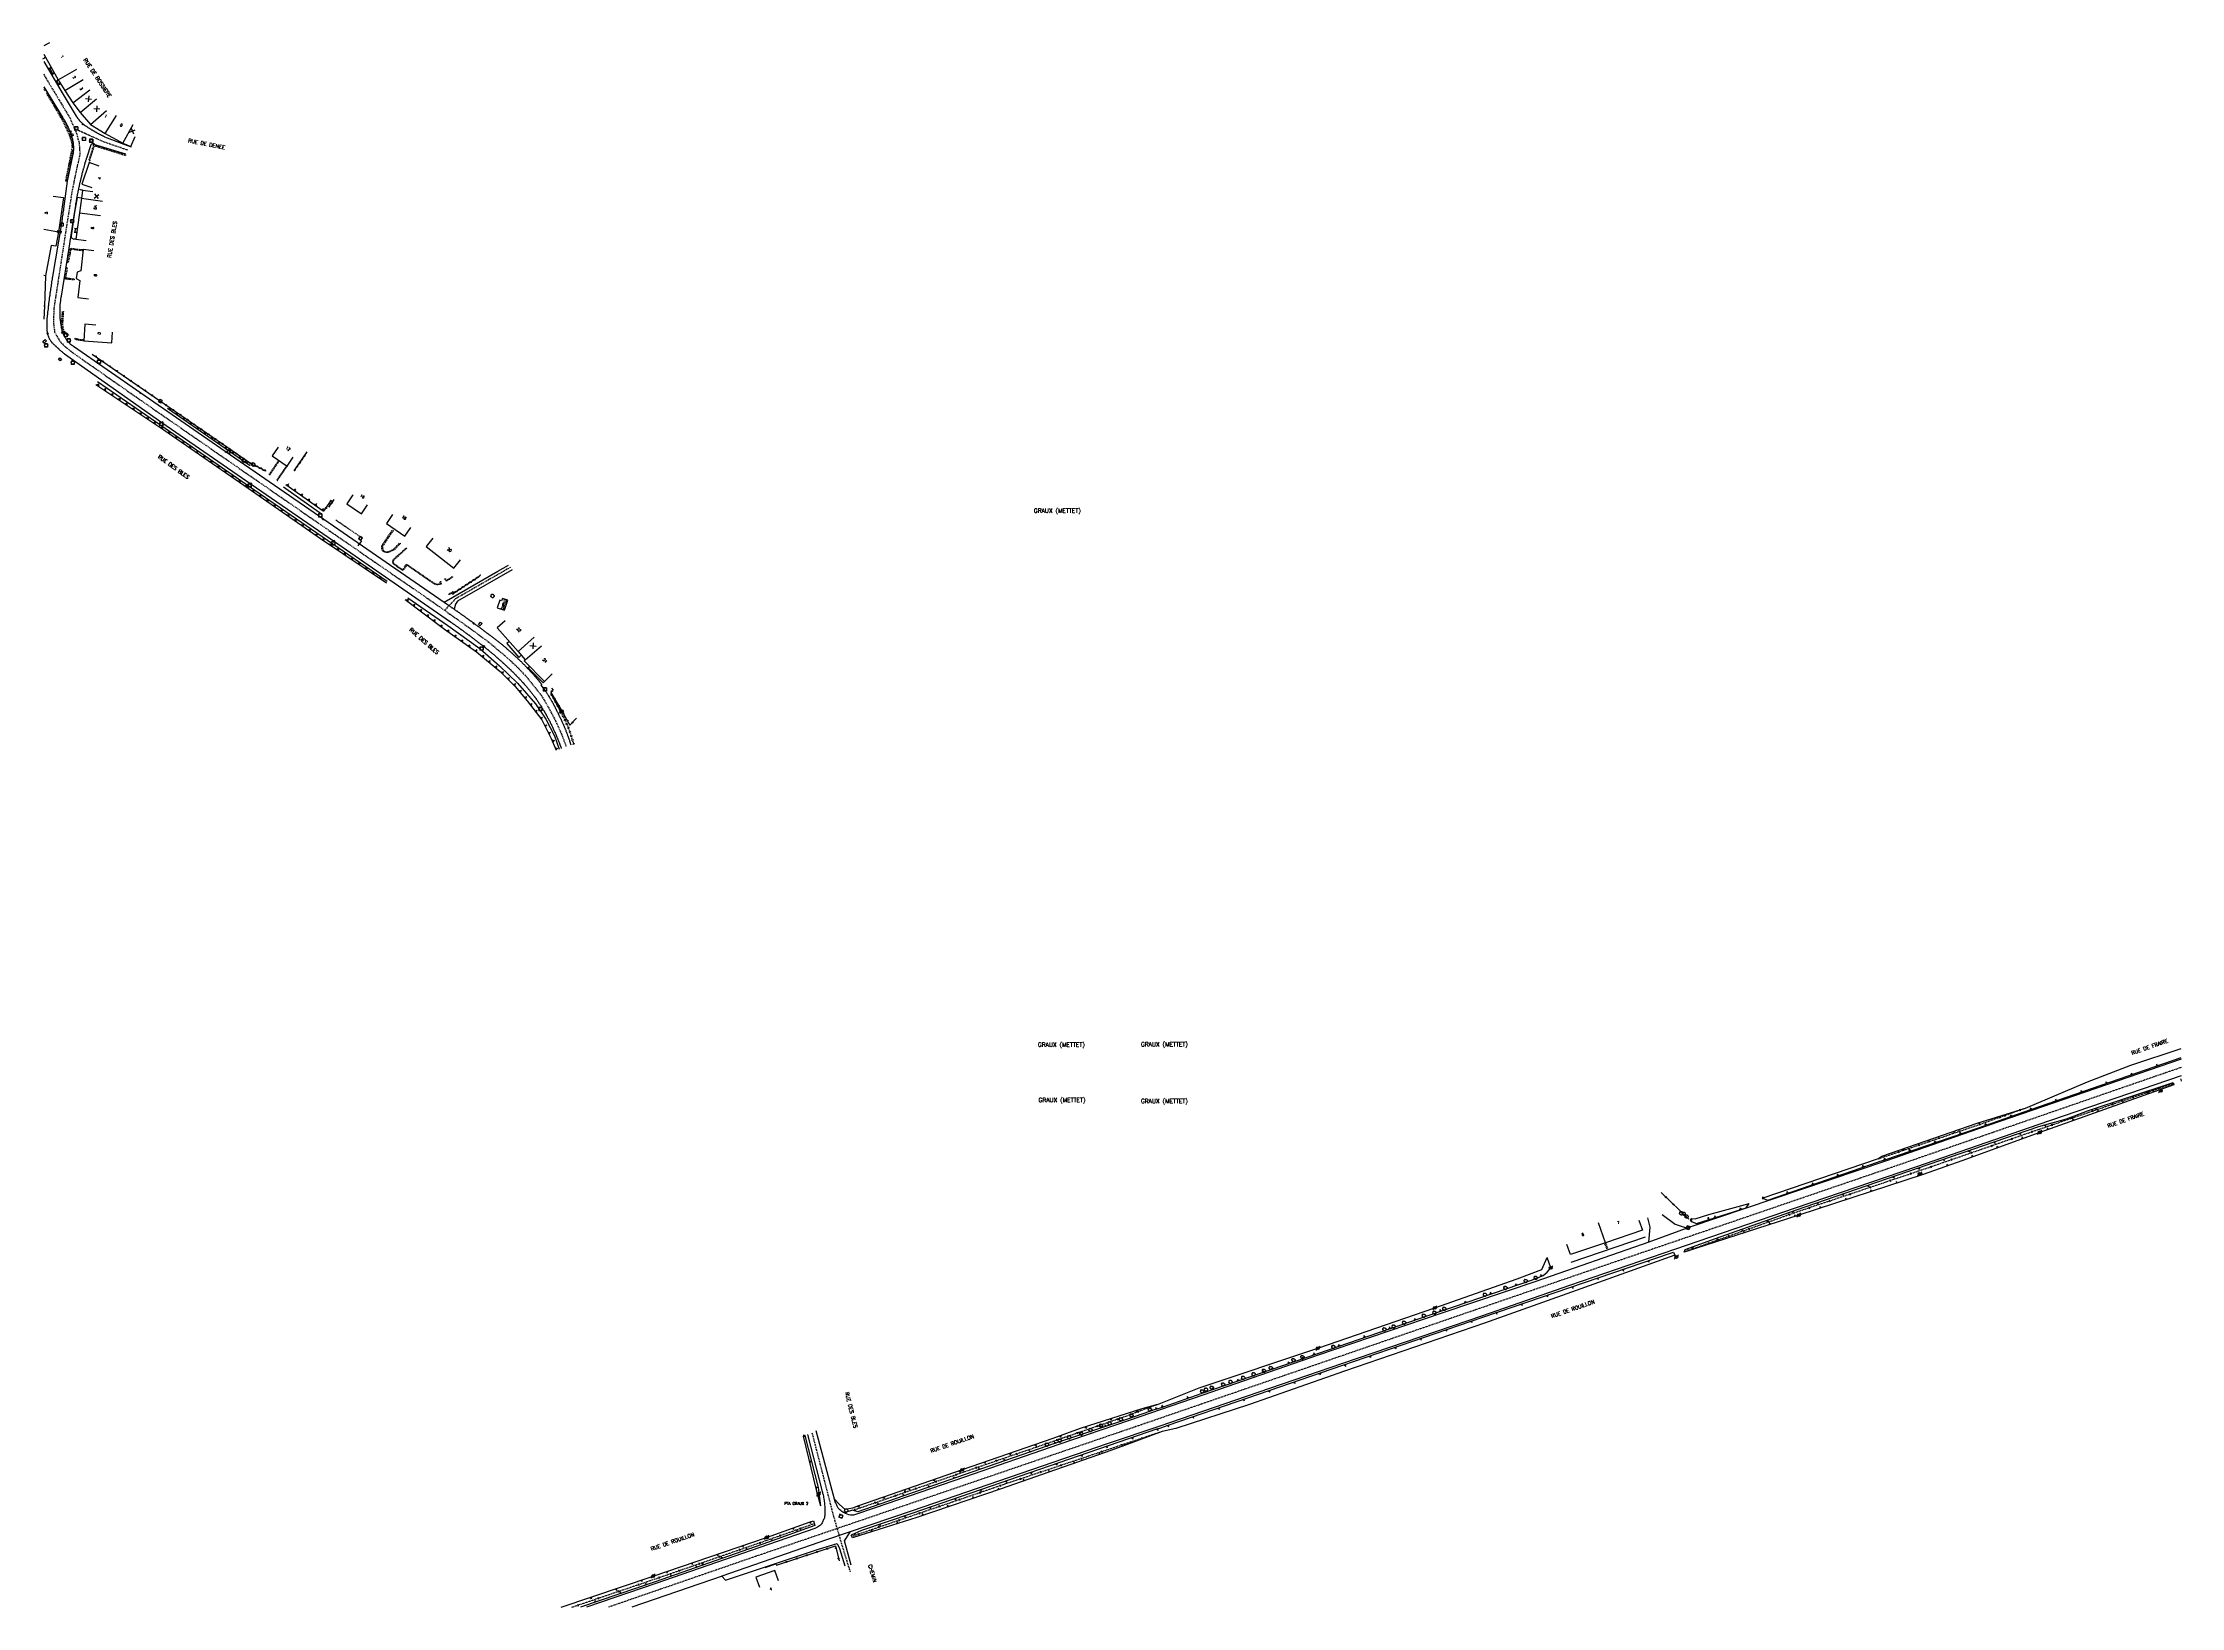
# Model space of a CAD drawing. Header units: millimetres. Extents: x 175000 to 176000, y 112000 to 112732.
import ezdxf
from ezdxf.enums import TextEntityAlignment as Align

# ---------------------------------------------------------------- set-up
doc = ezdxf.new("R2010")
doc.units = ezdxf.units.MM
doc.linetypes.add('DASHED', pattern=[0.75, 0.5, -0.25])
doc.layers.get('0').update_dxf_attribs({"linetype": 'CONTINUOUS'})
for name, color, linetype in [('W0001', 6, 'DASHED'), ('W0008', 7, 'CONTINUOUS'), ('W0017', 7, 'CONTINUOUS'), ('W0100', 7, 'CONTINUOUS'), ('W0105', 7, 'CONTINUOUS'), ('W0112', 1, 'DASHED'), ('W0211', 2, 'CONTINUOUS'), ('W0220', 5, 'DASHED'), ('W0300', 7, 'CONTINUOUS'), ('W0310', 3, 'CONTINUOUS'), ('W0322', 7, 'CONTINUOUS'), ('W0330', 7, 'CONTINUOUS'), ('W0400', 7, 'CONTINUOUS'), ('W0420', 7, 'CONTINUOUS'), ('W0471', 7, 'CONTINUOUS'), ('W0980', 7, 'CONTINUOUS'), ('W0984', 7, 'CONTINUOUS'), ('W0989', 7, 'CONTINUOUS'), ('W0991', 7, 'CONTINUOUS'), ('W1102', 7, 'CONTINUOUS'), ('W1471', 7, 'CONTINUOUS')]:
    doc.layers.add(name, color=color, linetype=linetype)
doc.styles.get("Standard").update_dxf_attribs({"font": 'romans.shx', "width": 0.85})

# ---------------------------------------------------------------- blocks, each defined once
blk = doc.blocks.new('T471')
for p, q in [((-0.333334, 0.333334), (-0.333334, -0.333334)), ((-0.333334, 0.333334), (0.333334, 0.333334)), ((-0.333334, 0), (0, 0)), ((0.500001, 0.500001), (1.000002, 1.000002)), ((-0.500001, -0.500001), (-1.000002, -1.000002)), ((-0.333334, -0.333334), (0.333334, -0.333334))]:
    blk.add_line(p, q)
blk.add_ellipse((0, 0), major_axis=(0.471405, 0.471405), ratio=1, start_param=5.4977871438, end_param=11.780972451)
blk = doc.blocks.new('t330o')
at = {"color": 0, "linetype": 'Continuous'}
for p, q in [((0.25, -0.25), (-0.25, 0.25)), ((-0.25, -0.25), (0.25, 0.25)), ((-0.25, 0.25), (-0.25, -0.25)), ((0.25, 0.25), (-0.25, 0.25)), ((0.25, -0.25), (0.25, 0.25)), ((-0.25, -0.25), (0.25, -0.25)), ((-0.25, -0.25), (-0.25, -0.25))]:
    blk.add_line(p, q, dxfattribs=at)
blk = doc.blocks.new('T300')
for p, q in [((-0.8, 0.5), (-0.9, 0.3)), ((-0.9, 0.3), (-0.9, 0.2)), ((-0.9, 0.2), (-0.7, 0.1)), ((-0.7, 0.6), (-0.8, 0.5)), ((-0.8, -0.1), (-0.7, 0.1)), ((-0.6, 0.7), (-0.7, 0.6)), ((-0.7, 0.1), (-0.7, 0.1)), ((-0.5, 0.7), (-0.6, 0.7)), ((-0.3, 0.6), (-0.5, 0.7)), ((-0.3, 0.6), (-0.2, 0.7)), ((-0.2, 0.6), (-0.3, 0.6)), ((-0.2, 0.7), (-0.1, 0.8)), ((-0.1, 0.8), (0.1, 0.8)), ((0.1, 0.8), (0.2, 0.7)), ((0.2, 0.7), (0.3, 0.6)), ((0.3, 0.6), (0.4, 0.5)), ((0.5, 0.5), (0.3, 0.5)), ((0.4, 0.5), (0.4, 0.5)), ((0.6, 0.4), (0.5, 0.5)), ((0.6, 0.4), (0.7, 0.3)), ((0.7, 0.3), (0.7, 0.2)), ((0.7, 0.2), (0.7, 0.1)), ((0.7, 0.1), (0.7, -0.2)), ((-0.8, -0.2), (-0.8, -0.1)), ((-0.7, -0.3), (-0.8, -0.2)), ((-0.8, -0.2), (-0.8, -0.2)), ((-0.7, -0.4), (-0.7, -0.3)), ((-0.5, -0.5), (-0.7, -0.4)), ((-0.4, -0.5), (-0.5, -0.5)), ((-0.4, -0.5), (-0.3, -0.5)), ((-0.3, -0.5), (-0.3, -0.4)), ((-0.3, -0.6), (-0.3, -0.5)), ((-0.3, -0.5), (-0.3, -0.5)), ((-0.2, -0.7), (-0.3, -0.6)), ((-0.1, -0.8), (-0.2, -0.7)), ((0.1, -0.8), (-0.1, -0.8)), ((0.2, -0.7), (0.1, -0.8)), ((0.3, -0.5), (0.2, -0.5)), ((0.3, -0.6), (0.2, -0.7)), ((0.2, -0.7), (0.2, -0.7)), ((0.5, -0.4), (0.3, -0.5)), ((0.3, -0.5), (0.3, -0.6)), ((0.3, -0.5), (0.3, -0.5)), ((0.6, -0.3), (0.5, -0.4)), ((0.7, -0.2), (0.6, -0.3)), ((0.6, -0.3), (0.6, -0.3))]:
    blk.add_line(p, q)
blk = doc.blocks.new('T420')
for p, q in [((0.7, 0.7), (-0.8, 0.7)), ((-0.8, 0.7), (-0.8, -0.8)), ((0.7, 0.7), (0.7, -0.8)), ((0.7, -0.8), (-0.8, -0.8))]:
    blk.add_line(p, q)
blk.add_ellipse((0, 0), major_axis=(-0.53, 0.53), ratio=1, start_param=3.926991, end_param=10.210176)
blk = doc.blocks.new('t211o')
at = {"color": 0, "linetype": 'Continuous'}
for p, q in [((-0.3, 0.5), (-0.3, 0)), ((0, 1), (0, 0)), ((0.3, 0.5), (0.3, 0))]:
    blk.add_line(p, q, dxfattribs=at)
blk = doc.blocks.new('t322o')
at = {"color": 0, "linetype": 'Continuous'}
for radius in [0.25, 0.15]:
    blk.add_circle((0, 0), radius, dxfattribs=at)
blk = doc.blocks.new('t220o')
at = {"color": 0, "linetype": 'Continuous'}
for p, q in [((-0.25, 0.25), (0.25, 0.25)), ((-0.25, -0.25), (0.25, -0.25))]:
    blk.add_line(p, q, dxfattribs=at)
blk = doc.blocks.new('t991o')
at = {"color": 0, "linetype": 'Continuous'}
for p, q in [((-1, 1), (1, -1)), ((-1, -1), (1, 1))]:
    blk.add_line(p, q, dxfattribs=at)
blk = doc.blocks.new('t310o')
at = {"color": 0, "linetype": 'Continuous'}
for centre, start, end in [((-0.5, 0.4), 216.8699, 323.1304), ((0.5, -0.4), 36.8699, 143.1303)]:
    blk.add_arc(centre, 0.625, start, end, dxfattribs=at)
blk = doc.blocks.new('t105o')
for p, q in [((-0.5, 0), (0.5, 0)), ((0.5, 0), (0.2, 0.1)), ((0.5, 0), (0.2, -0.1))]:
    blk.add_line(p, q)
blk = doc.blocks.new('T400')
for p, q in [((-0.15, 0.3), (0.15, 0.3)), ((-0.15, -0.25), (-0.15, 0.3)), ((-0.15, 0.15), (0.15, 0.15)), ((-0.15, 0), (0.15, 0)), ((0.15, 0.3), (0.15, -0.25)), ((-0.15, -0.15), (0.15, -0.15)), ((-0.15, -0.25), (-0.15, -0.3)), ((-0.15, -0.3), (0.15, -0.3)), ((0.15, -0.3), (0.15, -0.25))]:
    blk.add_line(p, q)
blk = doc.blocks.new('t112o')
at = {"color": 0, "linetype": 'Continuous'}
for p, q in [((-0.5, 0.5), (0.5, 0.5)), ((-0.5, -0.5), (-0.5, 0.5)), ((0.5, 0.5), (0.5, -0.5)), ((0.5, -0.5), (-0.5, -0.5))]:
    blk.add_line(p, q, dxfattribs=at)
blk = doc.blocks.new('T1471')
at = {"color": 0, "linetype": 'Continuous', "flags": 128}
blk.add_lwpolyline([(-0.75, -0.5), (-0.75, 0.5), (0.75, 0.5), (0.75, -0.5), (-0.75, -0.5)], dxfattribs=at)

msp = doc.modelspace()

# ---------------------------------------------------------------- linework, layer by layer
at = {"layer": 'W0001', "flags": 128}
for points in [[(175000, 112717.5), (175000.2, 112716.9), (175012.3, 112696.8), (175015.3, 112689.8), (175016.6, 112685), (175016.9, 112679.6), (175015.6, 112674.2), (175013.3, 112663.1), (175010.3, 112643.9), (175004.8, 112608.2), (175004.6, 112603.8), (175004.6, 112600.5), (175005.1, 112596.7), (175007.4, 112592.6), (175009.8, 112590), (175013.8, 112586.9), (175046.7, 112563.9), (175094.4, 112530.9), (175122.9, 112511.2), (175153.4, 112490.1), (175181.6, 112470.7), (175200.4, 112457.4), (175207.4, 112452.2), (175214.5, 112446.4), (175221, 112440.5), (175226.1, 112435.1), (175232.8, 112426.6), (175235.9, 112421.5), (175239.6, 112414.5), (175242.7, 112407.4), (175244.4, 112402.7)], [(175039.4, 112681.8), (175032.3, 112684.2), (175027.3, 112686), (175014.5, 112691.8)], [(175218.3, 112486.6), (175192.5, 112471.8), (175187.6, 112466.5)], [(175359.4, 112081.6), (175369.3, 112043.2), (175373.5, 112028.7), (175377.3, 112016.5)]]:
    msp.add_lwpolyline(points, dxfattribs=at)
at = {"layer": 'W0001'}
msp.add_lwpolyline([(176000, 112252.6), (175865.7, 112206.2), (175722.6, 112157.3), (175510.9, 112084.5), (175332.8, 112023.7), (175264.1, 112000)], dxfattribs=at)
at = {"layer": 'W0008', "flags": 128}
for points in [[(175000, 112723.3), (175008.6, 112708.6), (175015.1, 112697.8), (175015.3, 112697.6), (175015.4, 112697.4), (175015.6, 112697.2), (175015.7, 112697), (175015.9, 112696.8), (175016, 112696.6), (175016.2, 112696.4), (175016.3, 112696.2), (175016.5, 112696), (175016.6, 112695.8), (175016.8, 112695.6), (175017, 112695.4), (175017.1, 112695.3), (175017.3, 112695.1), (175017.5, 112694.9), (175017.7, 112694.7), (175017.9, 112694.6), (175018, 112694.4), (175018.2, 112694.2), (175018.4, 112694.1), (175018.6, 112693.9), (175018.8, 112693.8), (175019, 112693.6), (175019.2, 112693.4), (175019.4, 112693.3), (175019.6, 112693.2), (175019.9, 112693), (175020.1, 112692.9), (175020.3, 112692.7), (175020.5, 112692.6), (175020.7, 112692.5), (175020.9, 112692.3), (175021.1, 112692.2), (175021.3, 112692.1), (175021.6, 112691.9), (175021.8, 112691.8), (175022, 112691.7), (175022.2, 112691.5), (175022.4, 112691.4), (175022.6, 112691.3), (175022.9, 112691.1), (175023.1, 112691), (175023.3, 112690.9), (175023.5, 112690.8), (175023.7, 112690.6), (175023.9, 112690.5), (175024.1, 112690.4), (175024.3, 112690.3), (175024.6, 112690.2), (175024.8, 112690), (175025, 112689.9), (175025.2, 112689.8), (175025.4, 112689.7), (175025.6, 112689.6), (175025.8, 112689.5), (175026.1, 112689.3), (175026.3, 112689.2), (175026.5, 112689.1), (175026.7, 112689), (175026.9, 112688.9), (175027.2, 112688.8), (175027.4, 112688.7), (175027.6, 112688.6), (175027.8, 112688.5), (175028, 112688.3), (175028.3, 112688.2), (175028.5, 112688.1), (175037.5, 112684.6), (175040.9, 112683.4)], [(175000, 112711.5), (175009, 112696.9), (175009.1, 112696.7), (175009.3, 112696.5), (175009.4, 112696.3), (175009.5, 112696.1), (175009.7, 112695.8), (175009.8, 112695.6), (175009.9, 112695.4), (175010, 112695.2), (175010.1, 112695), (175010.3, 112694.7), (175010.4, 112694.5), (175010.5, 112694.3), (175010.6, 112694.1), (175010.7, 112693.9), (175010.9, 112693.6), (175011, 112693.4), (175011.1, 112693.2), (175011.2, 112693), (175011.3, 112692.7), (175011.4, 112692.5), (175011.5, 112692.3), (175011.6, 112692.1), (175011.7, 112691.8), (175011.8, 112691.6), (175011.9, 112691.4), (175012, 112691.2), (175012.1, 112690.9), (175012.2, 112690.7), (175012.3, 112690.5), (175012.4, 112690.2), (175012.5, 112690), (175012.6, 112689.8), (175012.7, 112689.6), (175012.8, 112689.3), (175012.8, 112689.1), (175012.9, 112688.9), (175013, 112688.6), (175013.1, 112688.4), (175013.1, 112688.2), (175013.2, 112687.9), (175013.2, 112687.7), (175013.3, 112687.4), (175013.4, 112687.2), (175013.4, 112686.9), (175013.5, 112686.7), (175013.5, 112686.4), (175013.6, 112686.2), (175013.6, 112685.9), (175013.6, 112685.7), (175013.7, 112685.4), (175013.7, 112685.2), (175013.8, 112684.9), (175013.8, 112684.7), (175013.8, 112684.4), (175013.8, 112684.2), (175013.9, 112683.9), (175013.9, 112683.7), (175013.9, 112683.4), (175013.9, 112683.2), (175013.9, 112682.9), (175013.9, 112682.7), (175013.9, 112682.4), (175013.9, 112682.2), (175013.9, 112681.9), (175013.9, 112681.7), (175013.8, 112681.4), (175013.8, 112681.2), (175013.8, 112680.9), (175013.8, 112680.7), (175013.7, 112680.4), (175013.7, 112680.2), (175013.6, 112679.9), (175013.6, 112679.7), (175013.5, 112679.4), (175013.5, 112679.2), (175011, 112667.3), (175009.3, 112654.3), (175009.2, 112654.1), (175009.2, 112653.8), (175009.2, 112653.6), (175009.1, 112653.3), (175009.1, 112653.1), (175009.1, 112652.9), (175009, 112652.6), (175009, 112652.4), (175009, 112652.1), (175008.9, 112651.9), (175008.9, 112651.6), (175008.9, 112651.4), (175008.8, 112651.2), (175008.8, 112650.9), (175008.7, 112650.7), (175008.7, 112650.4), (175008.7, 112650.2), (175008.6, 112649.9), (175008.6, 112649.7), (175008.6, 112649.4), (175008.5, 112649.2), (175008.5, 112649), (175008.4, 112648.7), (175008.4, 112648.5), (175008.4, 112648.2), (175008.3, 112648), (175008.3, 112647.7), (175008.3, 112647.5), (175008.2, 112647.2), (175008.2, 112647), (175008.1, 112646.7), (175008.1, 112646.5), (175004.3, 112623.7), (175004.2, 112623.4), (175004.2, 112623.2), (175004.1, 112622.9), (175004.1, 112622.7), (175004.1, 112622.4), (175004, 112622.2), (175004, 112621.9), (175003.9, 112621.7), (175003.9, 112621.4), (175003.9, 112621.2), (175003.8, 112620.9), (175003.8, 112620.7), (175003.7, 112620.4), (175003.7, 112620.2), (175003.7, 112619.9), (175003.6, 112619.7), (175003.6, 112619.4), (175003.6, 112619.2), (175003.5, 112618.9), (175003.5, 112618.7), (175003.4, 112618.5), (175003.4, 112618.2), (175003.4, 112618), (175003.3, 112617.7), (175003.3, 112617.5), (175003.3, 112617.2), (175003.2, 112617), (175003.2, 112616.7), (175003.1, 112616.5), (175003.1, 112616.2), (175003.1, 112616), (175003, 112615.7), (175003, 112615.5), (175003, 112615.2), (175002.9, 112615), (175002.9, 112614.7), (175002.9, 112614.5), (175002.8, 112614.2), (175002.8, 112614), (175002.8, 112613.7), (175002.7, 112613.5), (175002.7, 112613.2), (175002.7, 112613), (175002.6, 112612.7), (175002.6, 112612.5), (175002.6, 112612.2), (175002.5, 112612), (175002.5, 112611.7), (175002.5, 112611.5), (175002.4, 112611.2), (175002.4, 112611), (175002.4, 112610.8), (175002.4, 112610.5), (175002.3, 112610.3), (175002.3, 112610), (175002.3, 112609.8), (175002.2, 112609.5), (175002.2, 112609.3), (175002.2, 112609), (175002.1, 112608.8), (175002.1, 112608.5), (175002.1, 112608.3), (175002.1, 112608), (175002, 112607.8), (175002, 112607.5), (175002, 112607.2), (175001.9, 112607), (175001.9, 112606.7), (175001.9, 112606.5), (175001.8, 112606.2), (175001.8, 112606), (175001.8, 112605.7), (175001.8, 112605.5), (175001.7, 112605.2), (175001.7, 112605), (175001.7, 112604.7), (175001.6, 112604.5), (175001.6, 112604.2), (175001.6, 112604), (175001.6, 112603.7), (175001.6, 112603.5), (175001.5, 112603.2), (175001.5, 112603), (175001.5, 112602.7), (175001.5, 112602.5), (175001.5, 112602.2), (175001.5, 112601.9), (175001.4, 112601.7), (175001.4, 112601.4), (175001.4, 112601.2), (175001.4, 112600.9), (175001.4, 112600.7), (175001.4, 112600.4), (175001.4, 112600.2), (175001.4, 112600), (175001.4, 112599.7), (175001.4, 112599.5), (175001.4, 112599.2), (175001.4, 112599), (175001.4, 112598.7), (175001.5, 112598.5), (175001.5, 112598.2), (175001.5, 112598), (175001.5, 112597.8), (175001.5, 112597.5), (175001.5, 112597.3), (175001.6, 112597), (175001.6, 112596.8), (175001.6, 112596.5), (175001.6, 112596.3), (175001.7, 112596), (175001.8, 112595.8), (175001.8, 112595.5), (175001.9, 112595.3), (175002, 112595), (175002.1, 112594.8), (175002.2, 112594.6), (175002.3, 112594.3), (175002.4, 112594.1), (175002.5, 112593.9), (175002.6, 112593.6), (175002.7, 112593.4), (175002.8, 112593.2), (175003, 112593), (175003.1, 112592.8), (175003.3, 112592.5), (175003.4, 112592.3), (175003.6, 112592.1), (175003.7, 112591.9), (175003.9, 112591.8), (175004.1, 112591.6), (175004.3, 112591.4), (175004.4, 112591.2), (175004.6, 112591), (175004.8, 112590.9), (175005, 112590.7), (175005.2, 112590.5), (175005.4, 112590.3), (175005.6, 112590.2), (175005.7, 112590), (175005.9, 112589.8), (175006.1, 112589.7), (175006.3, 112589.5), (175006.5, 112589.3), (175006.7, 112589.1), (175006.8, 112589), (175007, 112588.8), (175007.2, 112588.6), (175007.4, 112588.4), (175007.6, 112588.3), (175007.8, 112588.1), (175008, 112587.9), (175008.2, 112587.8), (175008.4, 112587.6), (175008.6, 112587.4), (175008.7, 112587.3), (175008.9, 112587.1), (175009.1, 112587), (175009.3, 112586.8), (175009.5, 112586.6), (175009.7, 112586.5), (175055.2, 112554.4), (175097.1, 112525.5), (175135.5, 112499), (175190.3, 112461.1), (175190.5, 112461), (175190.7, 112460.8), (175190.9, 112460.7), (175191.1, 112460.5), (175191.3, 112460.4), (175191.5, 112460.2), (175191.7, 112460.1), (175191.9, 112460), (175192.1, 112459.8), (175192.3, 112459.7), (175192.5, 112459.5), (175192.7, 112459.4), (175192.9, 112459.2), (175193.1, 112459.1), (175193.4, 112459), (175193.6, 112458.8), (175193.8, 112458.7), (175194, 112458.5), (175194.2, 112458.4), (175194.4, 112458.2), (175194.6, 112458.1), (175194.8, 112457.9), (175195, 112457.8), (175195.2, 112457.6), (175195.4, 112457.5), (175195.6, 112457.3), (175195.8, 112457.2), (175196, 112457.1), (175196.2, 112456.9), (175196.4, 112456.8), (175196.6, 112456.6), (175196.8, 112456.5), (175197, 112456.3), (175197.2, 112456.2), (175197.4, 112456), (175197.6, 112455.9), (175197.8, 112455.7), (175198, 112455.6), (175198.2, 112455.4), (175198.4, 112455.3), (175198.6, 112455.1), (175198.8, 112455), (175199, 112454.8), (175199.2, 112454.7), (175199.4, 112454.5), (175199.6, 112454.4), (175199.8, 112454.2), (175200, 112454.1), (175200.2, 112453.9), (175200.4, 112453.8), (175200.6, 112453.6), (175200.8, 112453.5), (175201, 112453.3), (175201.2, 112453.2), (175201.4, 112453), (175201.6, 112452.9), (175201.8, 112452.7), (175202, 112452.6), (175202.2, 112452.4), (175202.4, 112452.3), (175202.6, 112452.1), (175202.8, 112451.9), (175203, 112451.8), (175203.2, 112451.6), (175203.4, 112451.5), (175203.6, 112451.3), (175203.8, 112451.2), (175204, 112451), (175204.2, 112450.9), (175204.4, 112450.7), (175204.6, 112450.6), (175204.8, 112450.4), (175205, 112450.3), (175205.2, 112450.1), (175205.4, 112449.9), (175205.6, 112449.8), (175205.8, 112449.6), (175206, 112449.5), (175206.2, 112449.3), (175206.4, 112449.2), (175206.6, 112449), (175206.8, 112448.8), (175207, 112448.7), (175207.2, 112448.5), (175207.4, 112448.4), (175207.6, 112448.2), (175207.8, 112448.1), (175208, 112447.9), (175208.2, 112447.7), (175208.4, 112447.6), (175208.5, 112447.4), (175208.7, 112447.3), (175208.9, 112447.1), (175209.1, 112446.9), (175209.3, 112446.8), (175209.5, 112446.6), (175209.7, 112446.5), (175209.9, 112446.3), (175210.1, 112446.1), (175210.3, 112446), (175210.5, 112445.8), (175210.7, 112445.7), (175210.9, 112445.5), (175211.1, 112445.3), (175211.2, 112445.2), (175211.4, 112445), (175211.6, 112444.8), (175211.8, 112444.7), (175212, 112444.5), (175212.2, 112444.3), (175212.4, 112444.2), (175212.6, 112444), (175212.8, 112443.8), (175212.9, 112443.7), (175213.1, 112443.5), (175213.3, 112443.3), (175213.5, 112443.2), (175213.7, 112443), (175213.9, 112442.8), (175214.1, 112442.7), (175214.3, 112442.5), (175214.4, 112442.3), (175214.6, 112442.2), (175214.8, 112442), (175215, 112441.8), (175215.2, 112441.7), (175215.4, 112441.5), (175215.5, 112441.3), (175215.7, 112441.2), (175215.9, 112441), (175216.1, 112440.8), (175216.3, 112440.6), (175216.5, 112440.5), (175216.6, 112440.3), (175216.8, 112440.1), (175217, 112440), (175217.2, 112439.8), (175217.4, 112439.6), (175217.6, 112439.4), (175217.7, 112439.3), (175217.9, 112439.1), (175218.1, 112438.9), (175218.3, 112438.8), (175218.5, 112438.6), (175218.6, 112438.4), (175218.8, 112438.2), (175219, 112438.1), (175219.2, 112437.9), (175219.4, 112437.7), (175219.5, 112437.5), (175219.7, 112437.4), (175219.9, 112437.2), (175220.1, 112437), (175220.2, 112436.8), (175220.4, 112436.7), (175220.6, 112436.5), (175220.8, 112436.3), (175220.9, 112436.1), (175221.1, 112435.9), (175221.3, 112435.8), (175221.5, 112435.6), (175221.6, 112435.4), (175221.8, 112435.2), (175222, 112435), (175222.2, 112434.9), (175222.3, 112434.7), (175222.5, 112434.5), (175222.7, 112434.3), (175222.8, 112434.1), (175223, 112434), (175223.2, 112433.8), (175223.4, 112433.6), (175223.5, 112433.4), (175223.7, 112433.2), (175223.9, 112433), (175224, 112432.8), (175224.2, 112432.7), (175224.4, 112432.5), (175224.5, 112432.3), (175224.7, 112432.1), (175224.8, 112431.9), (175225, 112431.7), (175225.2, 112431.5), (175225.3, 112431.4), (175225.5, 112431.2), (175225.7, 112431), (175225.8, 112430.8), (175226, 112430.6), (175226.1, 112430.4), (175226.3, 112430.2), (175226.5, 112430), (175226.6, 112429.8), (175226.8, 112429.7), (175226.9, 112429.5), (175227.1, 112429.3), (175227.2, 112429.1), (175227.4, 112428.9), (175227.6, 112428.7), (175227.7, 112428.5), (175227.9, 112428.3), (175228, 112428.1), (175228.2, 112427.9), (175228.3, 112427.7), (175228.5, 112427.5), (175228.6, 112427.3), (175228.8, 112427.1), (175228.9, 112426.9), (175229.1, 112426.7), (175229.2, 112426.6), (175229.4, 112426.4), (175229.5, 112426.2), (175229.7, 112426), (175229.8, 112425.8), (175230, 112425.6), (175230.1, 112425.4), (175230.3, 112425.2), (175230.4, 112425), (175230.6, 112424.8), (175230.7, 112424.6), (175230.8, 112424.4), (175231, 112424.1), (175231.1, 112423.9), (175231.3, 112423.7), (175231.4, 112423.5), (175231.5, 112423.3), (175231.7, 112423.1), (175231.8, 112422.9), (175232, 112422.7), (175232.1, 112422.5), (175232.2, 112422.3), (175232.4, 112422.1), (175232.5, 112421.9), (175232.6, 112421.7), (175232.8, 112421.5), (175232.9, 112421.3), (175233, 112421.1), (175233.1, 112420.8), (175233.3, 112420.6), (175233.4, 112420.4), (175233.5, 112420.2), (175233.7, 112420), (175233.8, 112419.8), (175233.9, 112419.6), (175234, 112419.4), (175234.2, 112419.2), (175234.3, 112418.9), (175234.4, 112418.7), (175234.5, 112418.5), (175234.7, 112418.3), (175234.8, 112418.1), (175234.9, 112417.9), (175235, 112417.7), (175235.1, 112417.4), (175235.3, 112417.2), (175235.4, 112417), (175235.5, 112416.8), (175235.6, 112416.6), (175235.7, 112416.4), (175235.9, 112416.1), (175236, 112415.9), (175236.1, 112415.7), (175236.2, 112415.5), (175236.3, 112415.2), (175236.4, 112415), (175236.6, 112414.8), (175236.7, 112414.6), (175236.8, 112414.4), (175236.9, 112414.1), (175237, 112413.9), (175237.1, 112413.7), (175237.2, 112413.5), (175237.3, 112413.2), (175237.5, 112413), (175237.6, 112412.8), (175237.7, 112412.6), (175237.8, 112412.3), (175237.9, 112412.1), (175238, 112411.9), (175238.1, 112411.7), (175238.2, 112411.4), (175238.3, 112411.2), (175238.4, 112411), (175238.5, 112410.8), (175238.6, 112410.5), (175238.7, 112410.3), (175238.8, 112410.1), (175238.9, 112409.8), (175239, 112409.6), (175239.2, 112409.4), (175239.3, 112409.2), (175239.4, 112408.9), (175239.5, 112408.7), (175239.6, 112408.5), (175239.7, 112408.2), (175239.8, 112408), (175239.9, 112407.8), (175239.9, 112407.5), (175240, 112407.3), (175240.1, 112407.1), (175240.2, 112406.8), (175240.3, 112406.6), (175240.4, 112406.4), (175240.5, 112406.1), (175240.6, 112405.9), (175240.7, 112405.7), (175240.8, 112405.4), (175240.9, 112405.2), (175241, 112405), (175241.1, 112404.7), (175241.2, 112404.5), (175241.3, 112404.3), (175241.3, 112404), (175241.4, 112403.8), (175241.5, 112403.6), (175241.6, 112403.3), (175241.7, 112403.1), (175241.8, 112402.8), (175241.9, 112402.6), (175241.9, 112402.4), (175242, 112402.1), (175242.1, 112401.9), (175242.1, 112401.9)], [(175038.4, 112680), (175023, 112684.7), (175022.7, 112684.8), (175022.4, 112684.7), (175022.2, 112684.5), (175022, 112684.3), (175020.1, 112678.6), (175020.1, 112678.3), (175020, 112678.1), (175019.9, 112677.9), (175019.8, 112677.6), (175019.8, 112677.4), (175019.7, 112677.1), (175019.6, 112676.9), (175019.5, 112676.7), (175019.5, 112676.4), (175019.4, 112676.2), (175019.3, 112676), (175019.3, 112675.7), (175019.2, 112675.5), (175019.1, 112675.2), (175019.1, 112675), (175019, 112674.8), (175018.9, 112674.5), (175018.9, 112674.3), (175018.8, 112674.1), (175018.7, 112673.8), (175018.7, 112673.6), (175018.6, 112673.3), (175018.5, 112673.1), (175018.5, 112672.9), (175018.4, 112672.6), (175018.3, 112672.4), (175018.3, 112672.1), (175018.2, 112671.9), (175018.1, 112671.7), (175018.1, 112671.4), (175018, 112671.2), (175017.9, 112670.9), (175017.9, 112670.7), (175017.8, 112670.4), (175017.8, 112670.2), (175017.7, 112669.9), (175017.6, 112669.7), (175017.6, 112669.5), (175017.5, 112669.2), (175017.5, 112669), (175017.4, 112668.7), (175017.3, 112668.5), (175017.3, 112668.2), (175017.2, 112668), (175017.2, 112667.7), (175017.1, 112667.5), (175017, 112667.2), (175017, 112667), (175016.9, 112666.7), (175016.9, 112666.5), (175016.8, 112666.3), (175016.8, 112666), (175016.7, 112665.8), (175016.6, 112665.5), (175016.6, 112665.3), (175016.5, 112665), (175016.5, 112664.8), (175016.4, 112664.5), (175016.4, 112664.3), (175016.3, 112664), (175016.3, 112663.8), (175016.2, 112663.5), (175016.2, 112663.3), (175016.1, 112663.1), (175016.1, 112662.8), (175016, 112662.6), (175016, 112662.3), (175015.9, 112662.1), (175015.9, 112661.8), (175015.8, 112661.6), (175015.8, 112661.3), (175015.7, 112661.1), (175015.7, 112660.9), (175015.6, 112660.6), (175015.6, 112660.4), (175015.5, 112660.1), (175015.5, 112659.9), (175015.5, 112659.6), (175015.4, 112659.4), (175015.4, 112659.2), (175015.3, 112658.9), (175015.3, 112658.7), (175015.2, 112658.4), (175015.2, 112658.2), (175015.1, 112657.9), (175015.1, 112657.7), (175015.1, 112657.4), (175015, 112657.2), (175015, 112656.9), (175014.9, 112656.7), (175014.9, 112656.5), (175014.9, 112656.2), (175014.8, 112656), (175013.6, 112648.3), (175011.8, 112635.9), (175008.1, 112613.5), (175008.1, 112613.2), (175008, 112613), (175008, 112612.7), (175008, 112612.5), (175007.9, 112612.2), (175007.9, 112612), (175007.9, 112611.7), (175007.8, 112611.5), (175007.8, 112611.2), (175007.8, 112611), (175007.7, 112610.7), (175007.7, 112610.5), (175007.7, 112610.2), (175007.7, 112610), (175007.6, 112609.7), (175007.6, 112609.5), (175007.6, 112609.2), (175007.6, 112609), (175007.6, 112608.7), (175007.5, 112608.5), (175007.5, 112608.2), (175007.5, 112608), (175007.5, 112607.7), (175007.5, 112607.4), (175007.5, 112607.2), (175007.5, 112606.9), (175007.5, 112606.7), (175007.5, 112606.4), (175007.5, 112606.2), (175007.5, 112605.9), (175007.5, 112605.7), (175007.5, 112605.4), (175007.5, 112605.2), (175007.5, 112604.9), (175007.5, 112604.7), (175007.5, 112604.4), (175007.5, 112604.2), (175007.5, 112603.9), (175007.6, 112603.7), (175007.6, 112603.4), (175007.6, 112603.2), (175007.6, 112602.9), (175007.7, 112602.7), (175007.7, 112602.4), (175007.7, 112602.2), (175007.7, 112601.9), (175007.8, 112601.7), (175007.8, 112601.4), (175007.8, 112601.2), (175007.9, 112600.9), (175007.9, 112600.7), (175008, 112600.4), (175008, 112600.2), (175008, 112599.9), (175008.1, 112599.7), (175008.1, 112599.4), (175008.2, 112599.2), (175008.2, 112598.9), (175008.2, 112598.7), (175008.3, 112598.4), (175008.3, 112598.2), (175008.4, 112597.9), (175008.5, 112597.7), (175008.5, 112597.5), (175008.6, 112597.2), (175008.7, 112597), (175008.7, 112596.7), (175008.8, 112596.5), (175008.9, 112596.3), (175009, 112596), (175009.1, 112595.8), (175009.2, 112595.6), (175009.3, 112595.4), (175009.4, 112595.1), (175009.6, 112594.9), (175009.7, 112594.7), (175009.8, 112594.5), (175009.9, 112594.3), (175010.1, 112594.1), (175010.2, 112593.8), (175010.3, 112593.6), (175010.5, 112593.4), (175010.6, 112593.2), (175010.7, 112593), (175010.9, 112592.8), (175011, 112592.6), (175011.2, 112592.4), (175011.4, 112592.2), (175011.5, 112592.1), (175011.7, 112591.9), (175011.9, 112591.7), (175012.1, 112591.5), (175012.2, 112591.3), (175012.4, 112591.1), (175012.6, 112591), (175012.8, 112590.8), (175013, 112590.7), (175013.2, 112590.5), (175013.4, 112590.4), (175013.6, 112590.2), (175013.9, 112590.1), (175045.5, 112568.2), (175084.9, 112541), (175131, 112509.1), (175189.4, 112468.9), (175189.6, 112468.7), (175189.8, 112468.6), (175190, 112468.5), (175190.2, 112468.3), (175190.4, 112468.2), (175190.6, 112468), (175190.8, 112467.9), (175191, 112467.7), (175191.2, 112467.6), (175191.4, 112467.5), (175191.6, 112467.3), (175191.8, 112467.2), (175192, 112467), (175192.2, 112466.9), (175192.4, 112466.7), (175192.6, 112466.6), (175192.8, 112466.5), (175193, 112466.3), (175193.3, 112466.2), (175193.5, 112466), (175193.7, 112465.9), (175193.9, 112465.7), (175194.1, 112465.6), (175194.3, 112465.5), (175194.5, 112465.3), (175194.7, 112465.2), (175194.9, 112465), (175195.1, 112464.9), (175195.3, 112464.7), (175195.5, 112464.6), (175195.7, 112464.4), (175195.9, 112464.3), (175196.1, 112464.2), (175196.3, 112464), (175196.5, 112463.9), (175196.7, 112463.7), (175196.9, 112463.6), (175197.1, 112463.4), (175197.3, 112463.3), (175197.5, 112463.1), (175197.7, 112463), (175197.9, 112462.8), (175198.1, 112462.7), (175198.3, 112462.6), (175198.5, 112462.4), (175198.7, 112462.3), (175198.9, 112462.1), (175199.1, 112462), (175199.3, 112461.8), (175199.6, 112461.7), (175199.8, 112461.5), (175200, 112461.4), (175200.2, 112461.2), (175200.4, 112461.1), (175200.6, 112460.9), (175200.8, 112460.8), (175201, 112460.6), (175201.2, 112460.5), (175201.4, 112460.3), (175201.6, 112460.2), (175201.8, 112460), (175202, 112459.9), (175202.2, 112459.7), (175202.4, 112459.6), (175202.6, 112459.5), (175202.8, 112459.3), (175203, 112459.2), (175203.2, 112459), (175203.4, 112458.9), (175203.6, 112458.7), (175203.8, 112458.6), (175204, 112458.4), (175204.2, 112458.3), (175204.4, 112458.1), (175204.6, 112458), (175204.8, 112457.8), (175205, 112457.7), (175205.2, 112457.5), (175205.4, 112457.4), (175205.6, 112457.2), (175205.8, 112457.1), (175206, 112456.9), (175206.2, 112456.8), (175206.4, 112456.6), (175206.6, 112456.5), (175206.8, 112456.3), (175207, 112456.2), (175207.2, 112456), (175207.4, 112455.9), (175207.6, 112455.7), (175207.8, 112455.6), (175208, 112455.4), (175208.2, 112455.3), (175208.4, 112455.1), (175208.6, 112455), (175208.8, 112454.8), (175209, 112454.7), (175209.2, 112454.5), (175209.4, 112454.4), (175209.6, 112454.2), (175209.8, 112454.1), (175210, 112453.9), (175210.2, 112453.8), (175210.4, 112453.6), (175210.6, 112453.5), (175210.8, 112453.3), (175211, 112453.2), (175211.2, 112453), (175211.4, 112452.9), (175211.6, 112452.7), (175211.8, 112452.5), (175212, 112452.4), (175212.2, 112452.2), (175212.4, 112452.1), (175212.6, 112451.9), (175212.8, 112451.8), (175213, 112451.6), (175213.2, 112451.5), (175213.4, 112451.3), (175213.6, 112451.1), (175213.8, 112451), (175214, 112450.8), (175214.2, 112450.7), (175214.4, 112450.5), (175214.6, 112450.3), (175214.7, 112450.2), (175214.9, 112450), (175215.1, 112449.9), (175215.3, 112449.7), (175215.5, 112449.5), (175215.7, 112449.4), (175215.9, 112449.2), (175216.1, 112449.1), (175216.3, 112448.9), (175216.5, 112448.7), (175216.7, 112448.6), (175216.8, 112448.4), (175217, 112448.3), (175217.2, 112448.1), (175217.4, 112447.9), (175217.6, 112447.8), (175217.8, 112447.6), (175218, 112447.4), (175218.2, 112447.3), (175218.3, 112447.1), (175218.5, 112446.9), (175218.7, 112446.8), (175218.9, 112446.6), (175219.1, 112446.4), (175219.3, 112446.3), (175219.5, 112446.1), (175219.6, 112445.9), (175219.8, 112445.8), (175220, 112445.6), (175220.2, 112445.4), (175220.4, 112445.3), (175220.6, 112445.1), (175220.7, 112444.9), (175220.9, 112444.8), (175221.1, 112444.6), (175221.3, 112444.4), (175221.5, 112444.3), (175221.7, 112444.1), (175221.8, 112443.9), (175222, 112443.7), (175222.2, 112443.6), (175222.4, 112443.4), (175222.6, 112443.2), (175222.7, 112443.1), (175222.9, 112442.9), (175223.1, 112442.7), (175223.3, 112442.5), (175223.5, 112442.4), (175223.6, 112442.2), (175223.8, 112442), (175224, 112441.8), (175224.2, 112441.7), (175224.3, 112441.5), (175224.5, 112441.3), (175224.7, 112441.1), (175224.9, 112441), (175225, 112440.8), (175225.2, 112440.6), (175225.4, 112440.4), (175225.6, 112440.2), (175225.7, 112440.1), (175225.9, 112439.9), (175226.1, 112439.7), (175226.2, 112439.5), (175226.4, 112439.3), (175226.6, 112439.2), (175226.8, 112439), (175226.9, 112438.8), (175227.1, 112438.6), (175227.3, 112438.4), (175227.4, 112438.2), (175227.6, 112438.1), (175227.8, 112437.9), (175228, 112437.7), (175228.1, 112437.5), (175228.3, 112437.3), (175228.5, 112437.1), (175228.6, 112437), (175228.8, 112436.8), (175229, 112436.6), (175229.1, 112436.4), (175229.3, 112436.2), (175229.4, 112436), (175229.6, 112435.8), (175229.8, 112435.6), (175229.9, 112435.5), (175230.1, 112435.3), (175230.3, 112435.1), (175230.4, 112434.9), (175230.6, 112434.7), (175230.8, 112434.5), (175230.9, 112434.3), (175231.1, 112434.1), (175231.2, 112433.9), (175231.4, 112433.8), (175231.6, 112433.6), (175231.7, 112433.4), (175231.9, 112433.2), (175232, 112433), (175232.2, 112432.8), (175232.4, 112432.6), (175232.5, 112432.4), (175232.7, 112432.2), (175232.8, 112432), (175233, 112431.8), (175232.6, 112431.5), (175234.6, 112428.9), (175234.7, 112428.7), (175234.9, 112428.5), (175235, 112428.2), (175235.2, 112428), (175235.3, 112427.8), (175235.4, 112427.6), (175235.6, 112427.4), (175235.7, 112427.2), (175235.8, 112427), (175236, 112426.8), (175236.1, 112426.6), (175236.2, 112426.3), (175236.4, 112426.1), (175236.5, 112425.9), (175236.6, 112425.7), (175236.7, 112425.5), (175236.9, 112425.3), (175237, 112425.1), (175237.1, 112424.9), (175237.3, 112424.6), (175237.4, 112424.4), (175237.5, 112424.2), (175237.6, 112424), (175237.8, 112423.8), (175237.9, 112423.6), (175238, 112423.3), (175238.1, 112423.1), (175238.3, 112422.9), (175238.4, 112422.7), (175238.5, 112422.5), (175238.6, 112422.2), (175238.7, 112422), (175238.9, 112421.8), (175239, 112421.6), (175239.1, 112421.3), (175239.2, 112421.1), (175239.3, 112420.9), (175239.4, 112420.6), (175239.6, 112420.4), (175239.7, 112420.2), (175239.8, 112420), (175239.9, 112419.7), (175240, 112419.5), (175240.1, 112419.3), (175240.2, 112419), (175240.3, 112418.8), (175240.5, 112418.6), (175240.6, 112418.4), (175240.7, 112418.1), (175240.8, 112417.9), (175240.9, 112417.7), (175241, 112417.4), (175241.1, 112417.2), (175241.2, 112417), (175241.3, 112416.8), (175241.4, 112416.5), (175241.5, 112416.3), (175241.7, 112416.1), (175241.8, 112415.9), (175241.9, 112415.6), (175242, 112415.4), (175242.1, 112415.2), (175242.2, 112415), (175242.3, 112414.8), (175242.4, 112414.5), (175242.5, 112414.3), (175242.6, 112414.1), (175242.7, 112413.9), (175242.8, 112413.6), (175242.9, 112413.4), (175243, 112413.2), (175243.1, 112413), (175243.2, 112412.7), (175243.3, 112412.5), (175243.4, 112412.3), (175243.5, 112412), (175243.6, 112411.8), (175243.7, 112411.6), (175243.8, 112411.3), (175243.9, 112411.1), (175244, 112410.9), (175244.1, 112410.7), (175244.2, 112410.4), (175244.3, 112410.2), (175244.3, 112410), (175244.4, 112409.7), (175244.5, 112409.5), (175244.6, 112409.3), (175244.7, 112409), (175244.8, 112408.8), (175244.9, 112408.6), (175245, 112408.3), (175245, 112408.1), (175245.1, 112407.9), (175245.2, 112407.6), (175245.3, 112407.4), (175245.4, 112407.2), (175245.5, 112406.9), (175245.5, 112406.7), (175245.6, 112406.5), (175245.7, 112406.2), (175245.8, 112406), (175245.9, 112405.8), (175245.9, 112405.5), (175246, 112405.3), (175246.1, 112405.1), (175246.2, 112404.8), (175246.3, 112404.6), (175246.3, 112404.4), (175246.4, 112404.1), (175246.5, 112403.9), (175246.6, 112403.7), (175246.6, 112403.5)], [(175187.3, 112470.3), (175212.4, 112484.8), (175217.4, 112487.6)], [(175219.1, 112485.5), (175193.5, 112470.8), (175192.6, 112469.4), (175192, 112467)], [(175750.9, 112170.9), (175751.5, 112177.9), (175750.5, 112182.2)], [(175757.1, 112183.8), (175763.2, 112179.3), (175768.9, 112177.4)], [(175714.6, 112161.5), (175749.3, 112173.4)], [(175377.8, 112019.7), (175374.6, 112031), (175377.3, 112035.2)], [(175317.3, 112014.6), (175319, 112012.6), (175347.9, 112022.3), (175362.4, 112027.1), (175371.2, 112029.8), (175372.3, 112027.5), (175374.8, 112019.3)], [(175337.5, 112018.6), (175342.5, 112020.3), (175342.8, 112019.7)]]:
    msp.add_lwpolyline(points, dxfattribs=at)
at = {"layer": 'W0008'}
for points in [[(176000, 112256.5), (175905.2, 112223.8), (175861.6, 112208.7), (175769.6, 112177.7), (175750.9, 112170.9), (175698, 112152.5), (175654.1, 112137.6), (175596.2, 112117.9), (175542.2, 112099.3), (175507.8, 112087.4), (175474.9, 112076.1), (175430.7, 112060.8), (175388.9, 112046.5), (175379.3, 112043.2, -0.133286), (175377.4, 112043.1, -0.077228), (175374.4, 112044.2, -0.051783), (175372.4, 112045.6, -0.090341), (175371.5, 112046.7, -0.025373), (175370.5, 112048.9, -0.032544), (175369.9, 112050.6), (175361.4, 112082.5)], [(175357.3, 112080.9), (175364.2, 112054.2, -0.013836), (175364.6, 112052.6, -0.008257), (175365.1, 112050, -0.013981), (175365.2, 112048.9, -0.006438), (175365.4, 112046.5, -0.021881), (175365.5, 112044.7, -0.023264), (175365.4, 112043, -0.051541), (175365.2, 112041.8, -0.032792), (175364.5, 112040.2, -0.045535), (175363.7, 112038.7, -0.080749), (175363, 112038.1, -0.036831), (175362, 112037.4, -0.036682), (175360.8, 112036.9), (175339.1, 112029.3), (175286.3, 112011.1), (175253.9, 112000)]]:
    msp.add_lwpolyline(points, format="xyb", dxfattribs=at)
for points in [[(176000, 112248.7), (175932.9, 112225.7), (175876.2, 112206.1), (175819.4, 112186.7), (175763, 112167.4), (175713.8, 112150.5), (175673.1, 112136.4), (175607.6, 112114.1), (175562.6, 112098.6), (175522.1, 112084.7), (175497.5, 112076.4), (175406.3, 112045.1), (175366.2, 112031.5), (175317.3, 112014.6)], [(175317.4, 112014.5), (175275.2, 112000)]]:
    msp.add_lwpolyline(points, dxfattribs=at)
at = {"layer": 'W0017', "flags": 128}
for points in [[(175017.5, 112659.4), (175015.6, 112659.7), (175014.4, 112652.8), (175012.8, 112641.7), (175012.8, 112641.4), (175012.9, 112641.2), (175013, 112640.9), (175013.2, 112640.7), (175013.4, 112640.5), (175013.7, 112640.4), (175014.9, 112640.3)], [(175217.8, 112451.9), (175216.6, 112450.9), (175222.3, 112444.5), (175223.4, 112445.5)], [(175227.3, 112440.3), (175226.7, 112439.6), (175233.6, 112432.5), (175234.3, 112433.2)]]:
    msp.add_lwpolyline(points, dxfattribs=at)
at = {"layer": 'W0100', "flags": 128}
for points in [[(175002.7, 112732.1), (175000, 112730.6)], [(175000, 112726.7), (175006.8, 112714.7), (175009.9, 112709.7), (175013.6, 112703.9), (175017.1, 112699.4), (175021.9, 112693.9), (175028.8, 112689.6), (175037, 112685.1), (175040.8, 112683.6), (175042.7, 112688.2)], [(175000, 112724.8), (175000, 112724.9)], [(175004.3, 112717.6), (175002.8, 112720.2)], [(175007.1, 112712.6), (175006.1, 112714.4)], [(175025.9, 112674.4), (175021.2, 112676), (175017.8, 112665.9), (175022.5, 112664.3)], [(175023, 112662.4), (175018.1, 112663), (175017.6, 112659.3), (175016.7, 112652.5), (175015, 112640.2), (175019.9, 112639.5)], [(175004.4, 112660.3), (175009.3, 112659.6), (175006.9, 112643.4), (175005.6, 112636.9), (175005.7, 112636.9), (175003.5, 112637.2), (175000.8, 112623), (175000.4, 112608.9), (175000, 112602.7)], [(175014.7, 112643.4), (175014.9, 112645.2)], [(175023.4, 112634.7), (175018.4, 112635.3), (175017.4, 112625.4), (175015.6, 112624.8), (175015.2, 112621.8), (175016.9, 112620.9), (175016, 112612.9), (175021, 112612.3)], [(175024.3, 112600), (175019.3, 112600.4), (175018.8, 112592.6), (175031.8, 112591.7), (175032.2, 112596.7)], [(175109.6, 112542.9), (175106.8, 112538.8), (175113.9, 112534), (175116.7, 112538.1)], [(175144.6, 112520.5), (175141.8, 112516.3), (175148.7, 112511.7), (175151.5, 112515.8)], [(175163.1, 112511.3), (175160.3, 112507.2), (175168.9, 112501.2), (175171.8, 112505.3)], [(175182, 112500.3), (175178.9, 112496.4), (175191.9, 112486.2), (175195, 112490.1)], [(175215.9, 112461.6), (175212.1, 112458.3), (175221.9, 112447.3), (175225.2, 112443.4), (175224.7, 112442.9), (175234.3, 112433.2), (175237.9, 112436.8)], [(175746.3, 112181.2), (175747.9, 112176.5), (175730.6, 112170.5), (175714.2, 112165), (175712.6, 112169.8)], [(175343.7, 112012.4), (175342.1, 112017.2), (175336.3, 112015.2), (175333.2, 112014.1), (175334.9, 112009.4)]]:
    msp.add_lwpolyline(points, dxfattribs=at)
msp.add_lwpolyline([(175212.2, 112467.7), (175215.6, 112466.6), (175217.1, 112471.3), (175214.6, 112472.1), (175214.2, 112471), (175213.4, 112471.3)], close=True, dxfattribs=at)
at = {"layer": 'W0112', "flags": 128}
for points in [[(175000, 112710.6), (175000.6, 112709.6), (175000.9, 112709.9), (175000, 112711.3)], [(175010, 112621.9), (175009.8, 112622.6), (175010.4, 112626.9), (175011, 112626.8), (175010.3, 112622.7), (175010.5, 112622)], [(175136.7, 112508.8), (175148.4, 112500.7)], [(175730.7, 112170.6), (175731.6, 112167.9), (175731.3, 112167.7), (175730.3, 112170.4)]]:
    msp.add_lwpolyline(points, dxfattribs=at)
for points in [[(175001.3, 112708.4), (175009, 112695.3), (175012.1, 112688.4), (175013.1, 112685.2), (175013.1, 112683.2), (175013.7, 112683.2), (175013.6, 112685.3), (175012.6, 112688.6), (175009.5, 112695.5), (175001.7, 112708.6)], [(175013.1, 112682.3), (175010.2, 112667.5), (175010.7, 112667.4), (175013.6, 112682.2)], [(175021.5, 112676.9), (175023.7, 112683.9), (175038.3, 112679.4), (175038.4, 112679.8), (175023.4, 112684.4), (175021.1, 112677)], [(175017.1, 112663.4), (175018.1, 112663.2), (175018.1, 112663), (175017.1, 112663.3)], [(175018.4, 112634.7), (175015.8, 112635), (175013.2, 112635.4), (175012.9, 112635.3), (175012.6, 112635.1), (175011.4, 112629.1), (175010.9, 112629.2), (175012.2, 112635.3), (175012.6, 112635.8), (175013.2, 112635.9), (175015.9, 112635.5), (175018.4, 112635.3)], [(175010, 112622.1), (175014.3, 112621.6), (175014.2, 112621.1), (175010, 112621.5)], [(175009.2, 112606.4), (175008.7, 112599.8), (175009.4, 112597.2), (175011.7, 112595.4), (175011.4, 112595.1), (175009, 112596.9), (175008.3, 112599.8), (175008.8, 112606.4)], [(175014.7, 112593.9), (175015.2, 112593.7), (175016.7, 112593.3), (175018.8, 112593.1), (175018.8, 112592.6), (175016.7, 112592.8), (175015, 112593.2), (175014.5, 112593.5)], [(175105.5, 112529.9), (175110, 112536.6), (175110.2, 112536.4), (175105.7, 112529.8)], [(175113.6, 112534.1), (175109.1, 112527.5), (175109.3, 112527.3), (175113.9, 112534)], [(175163.4, 112503.8), (175158.7, 112496.8), (175158.6, 112496.6), (175158.5, 112496.4), (175158.5, 112496.2), (175158.5, 112496), (175158.5, 112495.8), (175158.5, 112495.5), (175158.6, 112495.3), (175158.6, 112495.1), (175158.7, 112494.9), (175158.8, 112494.7), (175159, 112494.5), (175159.2, 112494.4), (175159.3, 112494.2), (175159.5, 112494.1), (175159.7, 112494.1), (175159.9, 112494), (175160.2, 112493.9), (175160.4, 112493.9), (175160.6, 112493.9), (175160.8, 112493.9), (175161, 112493.9), (175161.2, 112494), (175161.4, 112494), (175163.8, 112495.2), (175166.6, 112498), (175166.9, 112497.8), (175164, 112494.9), (175161.5, 112493.7), (175161.3, 112493.6), (175161.1, 112493.5), (175160.8, 112493.5), (175160.6, 112493.5), (175160.4, 112493.5), (175160.1, 112493.6), (175159.9, 112493.6), (175159.6, 112493.7), (175159.4, 112493.8), (175159.1, 112493.9), (175158.9, 112494.1), (175158.7, 112494.2), (175158.5, 112494.5), (175158.4, 112494.7), (175158.3, 112494.9), (175158.2, 112495.2), (175158.1, 112495.4), (175158.1, 112495.7), (175158.1, 112496), (175158.1, 112496.3), (175158.2, 112496.5), (175158.3, 112496.8), (175158.4, 112497), (175163.1, 112504)], [(175169.9, 112495.6), (175163.9, 112490.2), (175163.7, 112490), (175163.6, 112489.9), (175163.6, 112489.7), (175163.5, 112489.5), (175163.5, 112489.3), (175163.5, 112489.1), (175163.6, 112488.9), (175163.6, 112488.7), (175163.7, 112488.5), (175163.8, 112488.4), (175164, 112488.2), (175167.9, 112485.5), (175169.7, 112488.1), (175182.5, 112479.3), (175182.7, 112479.2), (175182.9, 112479.1), (175183.2, 112479), (175183.4, 112478.9), (175183.6, 112478.8), (175183.8, 112478.8), (175184.1, 112478.7), (175184.3, 112478.7), (175184.5, 112478.7), (175185.6, 112479), (175185.4, 112480), (175185.7, 112480), (175185.9, 112478.7), (175184.6, 112478.5), (175184.3, 112478.4), (175184.1, 112478.5), (175183.8, 112478.5), (175183.5, 112478.6), (175183.3, 112478.6), (175183.1, 112478.7), (175182.8, 112478.8), (175182.6, 112478.9), (175182.4, 112479), (175169.8, 112487.7), (175168, 112485.1), (175163.8, 112488), (175163.6, 112488.2), (175163.5, 112488.4), (175163.4, 112488.6), (175163.3, 112488.8), (175163.3, 112489), (175163.2, 112489.3), (175163.3, 112489.5), (175163.3, 112489.8), (175163.4, 112490), (175163.5, 112490.2), (175163.7, 112490.4), (175169.7, 112495.8)], [(175187.7, 112481.4), (175188.5, 112480.6), (175191.2, 112482.3), (175191.3, 112482), (175188.5, 112480.2), (175187.5, 112481.2)], [(175189.5, 112474.1), (175191.6, 112475.3), (175191.8, 112474.9), (175189.7, 112473.8)]]:
    msp.add_lwpolyline(points, close=True, dxfattribs=at)
at = {"layer": 'W0211', "flags": 128}
for points in [[(175024.4, 112572.2), (175056.2, 112550.9), (175095.7, 112523.7), (175129.5, 112500.1), (175160.3, 112479.3)], [(175025.1, 112573.6), (175056.8, 112551.7), (175096.2, 112524.5), (175130.3, 112501), (175160.7, 112480.1)], [(175057.9, 112561.1), (175096.5, 112534.2)], [(175112.2, 112524.3), (175130, 112511.6)], [(175113.2, 112525.4), (175130.7, 112513)], [(175169.1, 112471.6), (175187.5, 112457.7), (175202.4, 112447), (175213.6, 112437.9), (175220.6, 112430.9), (175226.2, 112424.1), (175233, 112415.2), (175237.4, 112406.5), (175239.7, 112401)], [(175170.4, 112472.4), (175189, 112459.4), (175204, 112448.6), (175213.2, 112440.5), (175221.7, 112432.4), (175230.1, 112422.7), (175234.9, 112415.6), (175238.9, 112407.7), (175241.1, 112401.5)], [(175927.1, 112233.6), (175956.2, 112245.8), (175976.5, 112253.7), (176000, 112261.4)], [(175858.4, 112210), (175860, 112211), (175904.6, 112226.5), (175927.1, 112233.6)], [(175804, 112191.4), (175858.4, 112210)], [(175770.2, 112181.1), (175771.2, 112180.3), (175773.3, 112179.6), (175796.5, 112186.9), (175797.9, 112188.9)], [(175770.2, 112181.1), (175771.1, 112181.9), (175772.6, 112181.8), (175779, 112183.8), (175797.9, 112188.9)], [(175521.1, 112094.9), (175540.6, 112102.6), (175596.1, 112121.2), (175650.8, 112140.1), (175689.3, 112153.7), (175700.8, 112158), (175703.4, 112163.7)], [(175763.1, 112164.7), (175714.8, 112147.5), (175674, 112133), (175608.6, 112110.5), (175564.1, 112094.8), (175529.6, 112083.6), (175523.2, 112082.2)], [(175523.4, 112093.7), (175542, 112100.2), (175542, 112100.2), (175596, 112118.8), (175653.6, 112138.6), (175696.5, 112153.2), (175701.5, 112155.2), (175703.4, 112156.8), (175705, 112158.8), (175703.4, 112163.7)], [(175520.5, 112092.7), (175523.4, 112093.7)], [(175355.3, 112080.1), (175361.4, 112055), (175363.4, 112047.5)], [(175356.1, 112080.4), (175362.3, 112056), (175363.4, 112047.5)], [(175378.4, 112045.4), (175374.4, 112044.2)]]:
    msp.add_lwpolyline(points, dxfattribs=at)
at = {"layer": 'W0211'}
for points in [[(175804, 112191.4), (175806.6, 112190.5), (175857.9, 112208.3), (175858.7, 112208.6), (175861.3, 112209.4), (175905.2, 112224.4), (175926.5, 112231.8), (175929.7, 112232.9), (176000, 112257.2)], [(176000, 112247.2), (175999.8, 112247.1), (176000, 112246.1)], [(175526, 112085.2), (175563.3, 112098), (175607.8, 112113.2), (175673.3, 112135.8), (175714, 112149.6), (175761, 112165.7)], [(175761, 112165.7), (175762.5, 112166.2), (175763.1, 112164.7)], [(175521.1, 112094.9), (175513.7, 112092.9), (175484.9, 112083.6), (175472.1, 112078.9), (175429.7, 112064.3), (175381.2, 112047.4), (175378.3, 112046.4), (175375, 112045.8), (175372.3, 112048), (175369.9, 112050.6)], [(175520.5, 112092.7), (175507.5, 112088.2), (175472.9, 112076.6), (175430.6, 112061.9), (175380.8, 112044.6), (175378.4, 112045.4)], [(175521.1, 112083.5), (175406.2, 112043.9), (175382.6, 112035.9), (175377.7, 112033.8)], [(175523.2, 112082.2), (175505.7, 112075.7), (175499.3, 112073.3), (175447.9, 112055.4), (175408.4, 112042), (175381.8, 112033.6), (175378.3, 112032.5), (175377.7, 112033.8)], [(175521.1, 112083.5), (175522.6, 112084), (175526, 112085.2)], [(175242.1, 112000), (175285.1, 112014.6), (175338.2, 112032.7), (175358.6, 112039.9)], [(175358.6, 112039.9), (175360.1, 112040.4), (175360.7, 112038.3), (175339, 112030.4), (175286, 112011.9), (175251.1, 112000)]]:
    msp.add_lwpolyline(points, dxfattribs=at)
msp.add_lwpolyline([(175995.7, 112245.4), (175996.2, 112245.5), (175996.5, 112244.5), (175933.8, 112222.2), (175897.4, 112208.9), (175879.3, 112202.5), (175821.1, 112183.5), (175767.5, 112166.1), (175767.9, 112167.4), (175782.1, 112172.5), (175819.6, 112185.8), (175876.6, 112205.4), (175933.4, 112224.9), (175946.3, 112228.6), (175950.1, 112229.9), (175956.2, 112232.3)], close=True, dxfattribs=at)
at = {"layer": 'W0220', "flags": 128}
msp.add_lwpolyline([(175242.3, 112417.8), (175242.7, 112417.6), (175245.6, 112411.1), (175247.9, 112403.9)], dxfattribs=at)
at = {"layer": 'W0220'}
for points in [[(175996.3, 112245), (175933.6, 112223.6), (175877, 112204), (175820.1, 112184.9), (175767.5, 112166.2)], [(175999.9, 112246.6), (176000, 112246.6)], [(175858.4, 112209.9), (175904.7, 112225.6), (175927.1, 112233.6)], [(175521.1, 112094.9), (175506.2, 112089.3), (175472.6, 112077.7), (175430.1, 112063.1), (175378.8, 112045.3)], [(175523.2, 112082.2), (175449.4, 112057.5), (175406.7, 112042.9), (175378.1, 112033.1)], [(175247, 112000), (175285.6, 112013.1), (175338.5, 112031.4), (175360.5, 112039.2)]]:
    msp.add_lwpolyline(points, dxfattribs=at)
at = {"layer": 'W0310', "flags": 128}
for points in [[(175098.7, 112534.4), (175103.6, 112531.8)], [(175117.2, 112531.8), (175123.3, 112540.6)], [(175133.4, 112514.7), (175135.9, 112518.4)], [(175148.7, 112499), (175146.9, 112496.6)], [(175191.2, 112474.2), (175204, 112482.6)], [(175237.2, 112427.5), (175241.9, 112419)]]:
    msp.add_lwpolyline(points, dxfattribs=at)
at = {"layer": 'W0322', "flags": 128}
for points in [[(175022.7, 112586.4), (175046.6, 112569.9), (175086.1, 112542.7), (175098.8, 112533.9)], [(175130.9, 112512.8), (175134.7, 112518.1)], [(175237.5, 112430.1), (175238.3, 112429.2), (175237.3, 112428.1), (175242.7, 112418.9), (175246.2, 112412.8), (175249.3, 112416)]]:
    msp.add_lwpolyline(points, dxfattribs=at)
at = {"layer": 'W0322'}
for points in [[(175769.7, 112181.6), (175756.7, 112194.1)], [(175342.8, 112019.7), (175370.4, 112028.7), (175372.1, 112021.7)]]:
    msp.add_lwpolyline(points, dxfattribs=at)
at = {"layer": 'W1102', "flags": 128}
for points in [[(175006.8, 112714.7), (175015.5, 112719.7)], [(175009.9, 112709.7), (175018.4, 112714.9)], [(175013.6, 112703.9), (175021.5, 112710.1)], [(175017.1, 112699.4), (175024.7, 112705.9)], [(175021.9, 112693.9), (175029.4, 112700.4)], [(175028.8, 112689.6), (175034.1, 112698.1)], [(175037, 112685.1), (175041.8, 112693.9)], [(175016.7, 112652.5), (175026.6, 112651.2)], [(175017.6, 112659.3), (175027.5, 112658)], [(175006.9, 112643.4), (175000, 112644.7)], [(175000.8, 112623), (175000, 112623.2)], [(175000.4, 112608.9), (175000, 112608.9)], [(175221.9, 112447.3), (175229.4, 112453.9)], [(175225.2, 112443.4), (175232.8, 112449.9)], [(175730.6, 112170.5), (175727.3, 112179.9)]]:
    msp.add_lwpolyline(points, dxfattribs=at)

# ---------------------------------------------------------------- block references
at = {"layer": 'W0105'}
for p, rotation in [((175000, 112724.8), 28.36475447629315), ((175002.8, 112720.2), 34.57701902946617), ((175004.3, 112717.6), 37.2106347342365), ((175006.1, 112714.4), 28.2911371723316), ((175007.1, 112712.6), 39.77045690702107), ((175014.7, 112643.4), 349.9430782416874), ((175014.9, 112645.2), 351.3224700278414)]:
    msp.add_blockref('t105o', p, dxfattribs=dict(at, rotation=rotation))
at = {"layer": 'W0112', "rotation": 52.13307606464356}
msp.add_blockref('t112o', (175007.6, 112584), dxfattribs=at)
at = {"layer": 'W0211'}
for p, rotation in [((175025.2, 112571.7), 326.154057943607), ((175028.5, 112569.5), 326.154057943607), ((175031.8, 112567.2), 326.154057943607), ((175035.2, 112565), 326.154057943607), ((175038.5, 112562.8), 326.154057943607), ((175041.8, 112560.5), 326.154057943607), ((175058.7, 112560.5), 325.2121495818932), ((175045.1, 112558.3), 326.154057943607), ((175048.4, 112556.1), 326.154057943607), ((175051.8, 112553.9), 326.154057943607), ((175055.1, 112551.6), 326.154057943607), ((175062, 112558.2), 325.2121495818932), ((175065.3, 112555.9), 325.2121495818932), ((175068.5, 112553.6), 325.2121495818932), ((175071.8, 112551.4), 325.2121495818932), ((175058.4, 112549.4), 325.5261951790246), ((175061.7, 112547.1), 325.5261951790246), ((175065, 112544.8), 325.5261951790246), ((175068.3, 112542.6), 325.5261951790246), ((175071.6, 112540.3), 325.5261951790246), ((175075.1, 112549.1), 325.2121495818932), ((175078.4, 112546.8), 325.2121495818932), ((175081.7, 112544.5), 325.2121495818932), ((175085, 112542.2), 325.2121495818932), ((175088.3, 112539.9), 325.2121495818932), ((175074.9, 112538.1), 325.5261951790246), ((175078.2, 112535.8), 325.5261951790246), ((175081.5, 112533.5), 325.5261951790246), ((175084.8, 112531.3), 325.5261951790246), ((175091.5, 112537.7), 325.2121495818932), ((175094.8, 112535.4), 325.2121495818932), ((175088.1, 112529), 325.5261951790246), ((175091.4, 112526.7), 325.5261951790246), ((175094.7, 112524.5), 325.5261951790246), ((175097.9, 112522.2), 325.0078591628316), ((175101.2, 112519.9), 325.0078591628316), ((175114, 112524.8), 324.8384166927299), ((175117.2, 112522.5), 324.8384166927299), ((175120.5, 112520.2), 324.8384166927299), ((175104.5, 112517.6), 325.0078591628316), ((175107.8, 112515.3), 325.0078591628316), ((175111.1, 112513), 325.0078591628316), ((175114.3, 112510.7), 325.0078591628316), ((175123.8, 112517.9), 324.8384166927299), ((175127, 112515.6), 324.8384166927299), ((175130.3, 112513.3), 324.8384166927299), ((175117.6, 112508.4), 325.0078591628316), ((175120.9, 112506.1), 325.0078591628316), ((175124.2, 112503.8), 325.0078591628316), ((175127.4, 112501.5), 325.0078591628316), ((175130.7, 112499.3), 325.9973421375462), ((175134, 112497), 325.9973421375462), ((175137.4, 112494.8), 325.9973421375462), ((175140.7, 112492.6), 325.9973421375462), ((175144, 112490.3), 325.9973421375462), ((175147.3, 112488.1), 325.9973421375462), ((175150.6, 112485.8), 325.9973421375462), ((175153.9, 112483.6), 325.9973421375462), ((175157.3, 112481.4), 325.9973421375462), ((175169.9, 112471), 322.8775833221052), ((175173, 112468.6), 322.8775833221052), ((175176.2, 112466.2), 322.8775833221052), ((175179.4, 112463.8), 322.8775833221052), ((175182.6, 112461.4), 322.8775833221052), ((175185.8, 112458.9), 322.8775833221052), ((175189, 112456.6), 324.5005908474853), ((175192.3, 112454.2), 324.5005908474853), ((175195.5, 112451.9), 324.5005908474853), ((175198.8, 112449.6), 324.5005908474853), ((175202, 112447.3), 324.5005908474853), ((175205.2, 112444.8), 320.8077343651674), ((175208.3, 112442.2), 320.8077343651674), ((175211.4, 112439.7), 320.8077343651674), ((175214.4, 112437.1), 315.0663966524628), ((175217.2, 112434.3), 315.0663966524628), ((175220.1, 112431.5), 315.0663966524628), ((175222.7, 112428.4), 309.6839466784849), ((175225.2, 112425.4), 309.6839466784849), ((175227.7, 112422.2), 307.1284436800739), ((175230.1, 112419), 307.1284436800739), ((175232.5, 112415.8), 307.1284436800739), ((175234.4, 112412.3), 296.8683607798947), ((175236.2, 112408.8), 296.8683607798947), ((175238, 112405.2), 292.2952279502728), ((175239.5, 112401.5), 292.2952279502728), ((175988.7, 112253.3), 19.06615634932557), ((175953.3, 112241), 19.06615634896309), ((175965.1, 112245.1), 19.0661563490657), ((175976.9, 112249.2), 19.06615634904043), ((175983.8, 112241.4), 198.2450903137202), ((175984.7, 112240.3), 19.60601298685721), ((175995.7, 112245.4), 198.2450903125354), ((175920.4, 112229.7), 19.06615634962711), ((175929.7, 112232.9), 19.06615634918035), ((175941.5, 112236.9), 19.0661563489811), ((175960.1, 112233.6), 198.2450903124867), ((175961.2, 112231.9), 19.60601298765267), ((175971.9, 112237.5), 198.2450903131663), ((175972.9, 112236.1), 19.6060129882191), ((175893.6, 112222.7), 199.2022743946223), ((175896.7, 112221.5), 18.83172893113955), ((175905.4, 112226.8), 197.3930572573962), ((175908.6, 112225.6), 19.066156349297), ((175917.3, 112230.5), 197.3930572545429), ((175924.5, 112221.9), 198.9811140675682), ((175936.4, 112225.8), 195.9585397139634), ((175937.6, 112223.5), 19.60601298806595), ((175948.3, 112229.3), 198.1651379093309), ((175949.4, 112227.7), 19.60601298853416), ((175870, 112214.5), 199.2022743944512), ((175873.1, 112213.5), 18.83172893046243), ((175881.8, 112218.6), 199.2022743934513), ((175884.9, 112217.5), 18.83172893020403), ((175900.8, 112213.7), 198.9811140669516), ((175902.4, 112210.7), 20.00483901172864), ((175912.7, 112217.8), 198.9811140670573), ((175914.1, 112215), 20.00483901222695), ((175925.8, 112219.3), 20.00483901184936), ((175839.4, 112201.9), 19.10767307714551), ((175851.2, 112206), 19.10767307702745), ((175861.3, 112209.4), 18.83172893071123), ((175865.4, 112201.5), 198.9908163871643), ((175877.2, 112205.6), 198.9811140672746), ((175878.8, 112202.3), 18.06393574242667), ((175889, 112209.7), 198.9811140675715), ((175890.6, 112206.5), 19.52738746191323), ((175804, 112191.4), 270), ((175815.8, 112193.7), 19.10767307689772), ((175827.6, 112197.8), 19.10767307660752), ((175841.7, 112193.4), 198.9908163868589), ((175843.2, 112190.7), 18.06393574206527), ((175853.6, 112197.5), 198.9908163864133), ((175855, 112194.6), 18.0639357420868), ((175866.9, 112198.4), 18.06393574197953), ((175770.2, 112181.1), 270), ((175781.9, 112182.3), 17.51336500325234), ((175793.8, 112186.1), 17.51336500307128), ((175806.3, 112181.1), 199.5654585728509), ((175818.1, 112185.3), 199.5654585721142), ((175819.4, 112182.9), 17.9859512500588), ((175829.9, 112189.3), 198.9908163871313), ((175831.3, 112186.8), 18.06393574204079), ((175782.8, 112172.7), 199.5654585722744), ((175783.7, 112171.4), 17.98595124887589), ((175794.5, 112176.9), 199.5654585717986), ((175795.6, 112175.2), 17.98595124956154), ((175807.5, 112179.1), 17.98595124987725), ((175750.7, 112162.2), 198.958576055212), ((175771, 112168.5), 199.7306135870892), ((175771.8, 112167.5), 17.98595124845119), ((175688.9, 112150.6), 18.79463500293356), ((175700.6, 112154.9), 21.84842776790895), ((175727, 112154.1), 198.958576055796), ((175738.9, 112158.1), 198.9585760555968), ((175665.2, 112142.5), 18.79463500273275), ((175677, 112146.6), 18.7946350025891), ((175691.5, 112142), 198.6476522363918), ((175703.4, 112146), 198.6476522368082), ((175715.2, 112150), 198.9585760553791), ((175629.7, 112130.4), 19.00995885160642), ((175641.6, 112134.4), 19.00995885135685), ((175653.4, 112138.5), 19.0099588513051), ((175667.9, 112134), 199.0851248137822), ((175679.7, 112138), 198.647652236696), ((175606.1, 112122.2), 19.00995885129674), ((175617.9, 112126.3), 19.00995885173836), ((175632.4, 112121.7), 199.0851248141289), ((175644.2, 112125.8), 199.0851248140127), ((175656.1, 112129.9), 199.0851248138023), ((175570.6, 112110), 18.96784350796804), ((175582.5, 112114.1), 18.96784350819213), ((175594.3, 112118.2), 18.96784350831809), ((175608.8, 112113.5), 199.0851248138086), ((175620.6, 112117.6), 199.0851248142459), ((175547, 112101.9), 18.96784350815473), ((175558.8, 112106), 18.96784350836841), ((175573.3, 112101.4), 198.8170898439496), ((175585.1, 112105.5), 198.8170898439456), ((175597, 112109.5), 198.8170898439411), ((175511.2, 112092.1), 197.9812414360231), ((175520.5, 112092.7), 19.16527903478557), ((175523.4, 112093.7), 19.16527903444869), ((175535.2, 112097.8), 19.16527903446375), ((175549.7, 112093.3), 198.9764712892364), ((175561.5, 112097.4), 198.9764712888198), ((175355.3, 112080.1), 283.6712985467972), ((175485, 112080.6), 18.58816759382498), ((175487.5, 112084.4), 197.9812414355605), ((175496.8, 112084.6), 18.58816759325725), ((175499.3, 112088.3), 197.9812414352668), ((175508.7, 112088.6), 19.16527903454048), ((175521.1, 112083.5), 199.0045640427329), ((175526, 112085.2), 198.9764712888403), ((175537.8, 112089.3), 198.9764712890588), ((175452.1, 112072), 198.9520050049429), ((175461.3, 112072.5), 19.11494089057898), ((175463.9, 112076.1), 198.9520050051553), ((175473.1, 112076.6), 18.5881675944709), ((175475.7, 112080.2), 200.0599499464087), ((175485.6, 112071.3), 199.0045640429284), ((175494, 112071.4), 19.19442096844784), ((175497.4, 112075.4), 199.0045640426513), ((175505.7, 112075.7), 20.48862598406033), ((175509.3, 112079.4), 199.004564043128), ((175358.2, 112068), 283.6712985467166), ((175425.9, 112060.3), 19.14824709487504), ((175428.4, 112063.9), 199.2610997282361), ((175437.7, 112064.4), 19.11494089055284), ((175440.2, 112068), 198.9520050057453), ((175449.5, 112068.5), 19.11494089056552), ((175462, 112063.1), 199.0045640426573), ((175470.4, 112063.2), 19.194420968139), ((175473.8, 112067.2), 199.0045640421709), ((175482.2, 112067.3), 19.1944209681454), ((175361.2, 112055.8), 283.671298546329), ((175393, 112051.5), 199.2610997286916), ((175402.3, 112052.1), 19.14824709504788), ((175404.8, 112055.7), 199.2610997280283), ((175414.1, 112056.2), 19.14824709485884), ((175416.6, 112059.8), 199.2610997286535), ((175426.5, 112050.9), 199.004564042233), ((175434.9, 112051), 18.71276396414344), ((175438.4, 112055), 199.0045640430922), ((175446.8, 112055), 18.71276396430959), ((175450.2, 112059.1), 199.0045640432394), ((175458.6, 112059.1), 19.19442096905178), ((175381.2, 112047.4), 199.2610997280358), ((175390.4, 112048), 19.14824709503119), ((175402.9, 112042.8), 198.8788610656558), ((175411.3, 112043), 18.71276396416025), ((175414.7, 112046.9), 199.004564042699), ((175423.1, 112047), 18.71276396415153), ((175338.8, 112032.9), 199.3491789709227), ((175340.8, 112031), 20.04132702529839), ((175350.6, 112037.1), 199.3491789716045), ((175352.5, 112035.3), 20.04132702563781), ((175358.6, 112039.9), 199.3491789713139), ((175358.6, 112039.9), 199.3491789713139), ((175379.3, 112034.5), 202.5738293403726), ((175387.4, 112035.4), 17.53796785356592), ((175391.1, 112038.8), 198.8788610651817), ((175399.4, 112039.1), 17.53796785362022), ((175303.3, 112020.8), 198.8270604669638), ((175315.2, 112024.9), 198.8270604668967), ((175317.2, 112022.8), 19.21600296549355), ((175327, 112028.9), 198.8270604670163), ((175329, 112026.9), 19.21600296657124), ((175279.7, 112012.8), 198.7710942205297), ((175281.8, 112010.4), 18.83760233817593), ((175291.5, 112016.8), 198.8270604676981), ((175293.6, 112014.5), 19.21600296622424), ((175305.4, 112018.6), 19.21600296598125), ((175256, 112004.7), 198.7710942203889), ((175258.1, 112002.4), 18.8376023377021), ((175267.8, 112008.7), 198.7710942209609), ((175269.9, 112006.4), 18.83760233803859)]:
    msp.add_blockref('t211o', p, dxfattribs=dict(at, rotation=rotation))
at = {"layer": 'W0220'}
for p, rotation in [((175242.9, 112417), 294.4049035548407), ((175243.7, 112415.2), 294.4049035548407), ((175244.6, 112413.4), 294.4049035548407), ((175245.4, 112411.6), 294.4049035548407), ((175246.1, 112409.7), 288.013504732443), ((175246.7, 112407.8), 288.013504732443), ((175247.3, 112405.9), 288.013504732443), ((175247.9, 112404), 288.013504732443), ((175986.8, 112241.8), 198.8460949591878), ((175924.6, 112232.7), 19.63016418837171), ((175958.5, 112232.1), 198.8460949591878), ((175967.9, 112235.3), 198.8460949591878), ((175977.4, 112238.6), 198.8460949591878), ((175896.3, 112222.8), 18.71361337632822), ((175905.8, 112226), 19.63016418837171), ((175915.2, 112229.4), 19.63016418837171), ((175930.1, 112222.4), 199.1057204650151), ((175939.5, 112225.6), 198.8460949591878), ((175949, 112228.9), 198.8460949591878), ((175867.9, 112213.1), 18.71361337632822), ((175877.4, 112216.4), 18.71361337632822), ((175886.8, 112219.6), 18.71361337632822), ((175901.7, 112212.6), 199.1057204650151), ((175911.2, 112215.8), 199.1057204650151), ((175920.6, 112219.1), 199.1057204650151), ((175873.4, 112202.8), 198.5970164471405), ((175882.8, 112206), 199.1057204650151), ((175892.3, 112209.3), 199.1057204650151), ((175844.9, 112193.2), 198.5970164471405), ((175854.4, 112196.4), 198.5970164471405), ((175863.9, 112199.6), 198.5970164471405), ((175816.5, 112183.6), 199.5026510551017), ((175826, 112186.8), 198.5970164471405), ((175835.5, 112190), 198.5970164471405), ((175788.2, 112173.6), 199.5026510551017), ((175797.7, 112176.9), 199.5026510551017), ((175807.1, 112180.2), 199.5026510551017), ((175769.4, 112166.9), 199.5026510551017), ((175778.8, 112170.2), 199.5026510551017), ((175511.8, 112091.4), 200.7812769437207), ((175483.5, 112081.4), 198.9630758392024), ((175492.9, 112084.7), 198.9630758392024), ((175502.4, 112087.9), 198.9630758392024), ((175455.1, 112071.7), 198.9416033418707), ((175464.5, 112075), 198.9416033418707), ((175474, 112078.2), 198.9630758392024), ((175494.8, 112072.7), 198.4544480915742), ((175504.3, 112075.8), 198.4544480915742), ((175513.7, 112079), 198.4544480915742), ((175426.7, 112062), 199.1267077983898), ((175436.2, 112065.2), 198.9416033418707), ((175445.6, 112068.5), 198.9416033418707), ((175466.3, 112063.2), 198.4544480915742), ((175475.8, 112066.3), 198.4544480915742), ((175485.3, 112069.5), 198.4544480915742), ((175398.4, 112052.1), 199.1267077983898), ((175407.8, 112055.4), 199.1267077983898), ((175417.3, 112058.7), 199.1267077983898), ((175428.4, 112050.3), 198.9538814059333), ((175437.9, 112053.6), 198.9538814059333), ((175447.4, 112056.8), 198.9538814059333), ((175456.8, 112060), 198.4544480915742), ((175379.5, 112045.6), 199.1267077983898), ((175388.9, 112048.9), 199.1267077983898), ((175400.1, 112040.6), 198.8318689182123), ((175409.5, 112043.8), 198.9538814059333), ((175419, 112047.1), 198.9538814059333), ((175344.6, 112033.5), 19.61234132279615), ((175354, 112036.9), 19.61234132279615), ((175381.1, 112034.1), 198.8318689182123), ((175390.6, 112037.4), 198.8318689182123), ((175306.8, 112020.4), 19.04576894390917), ((175316.2, 112023.7), 19.04576894390917), ((175325.7, 112027), 19.04576894390917), ((175335.1, 112030.2), 19.04576894390917), ((175278.4, 112010.7), 18.7660763846328), ((175287.9, 112013.9), 19.04576894390917), ((175297.3, 112017.2), 19.04576894390917), ((175250, 112001), 18.7660763846328), ((175259.5, 112004.2), 18.7660763846328), ((175268.9, 112007.5), 18.7660763846328)]:
    msp.add_blockref('t220o', p, dxfattribs=dict(at, rotation=rotation))
at = {"layer": 'W0300'}
for p in [(175093.7, 112536.5), (175210, 112473.2), (175766.1, 112184.3), (175767.3, 112184.1), (175768.6, 112182.8), (175693.4, 112152.6), (175698.1, 112154.1), (175674.3, 112146.2), (175683.9, 112149.4), (175627.3, 112130), (175631.6, 112131.3), (175636.5, 112133.1), (175645.7, 112136.4), (175650.7, 112137.8), (175655.3, 112139.6), (175603.4, 112121.8), (175570.9, 112110.6), (175574.1, 112111.9), (175584.7, 112115.6), (175588.9, 112117), (175542, 112101), (175543.8, 112101.8), (175546.5, 112102.7), (175551.8, 112104.2), (175555.3, 112105.4), (175561.2, 112107.3), (175566.1, 112109), (175517.5, 112092.5), (175485.4, 112081.2), (175489.8, 112082.9), (175494.7, 112084.9), (175498.7, 112086), (175504, 112087.9), (175508.9, 112089.7), (175469.4, 112076), (175475.4, 112077.9), (175479.8, 112079.5), (175375.5, 112045.2)]:
    msp.add_blockref('T300', p, dxfattribs=at)
at = {"layer": 'W0310'}
for p, rotation in [((175099.6, 112533.9), 332.3925823813626), ((175101.4, 112533), 332.3925823813626), ((175103.1, 112532.1), 332.3925823813626), ((175117.8, 112532.7), 55.35758963921511), ((175118.9, 112534.3), 55.35758963921511), ((175120.1, 112535.9), 55.35758963921511), ((175121.2, 112537.6), 55.35758963921511), ((175122.3, 112539.2), 55.35758963921511), ((175133.9, 112515.6), 55.31780909385034), ((175135.1, 112517.2), 55.31780909385034), ((175200.4, 112480.2), 33.24207139226195), ((175202.1, 112481.3), 33.24207139226195), ((175203.7, 112482.4), 33.24207139226195), ((175192, 112474.7), 33.24207139226195), ((175193.7, 112475.8), 33.24207139226195), ((175195.4, 112476.9), 33.24207139226195), ((175197, 112478), 33.24207139226195), ((175198.7, 112479.1), 33.24207139226195), ((175237.7, 112426.7), 299.0083661158714), ((175238.7, 112424.9), 299.0083661158714), ((175239.6, 112423.2), 299.0083661158714), ((175240.6, 112421.4), 299.0083661158714), ((175241.6, 112419.7), 299.0083661158714)]:
    msp.add_blockref('t310o', p, dxfattribs=dict(at, rotation=rotation))
at = {"layer": 'W0322'}
for p, rotation in [((175024.4, 112585.3), 325.3533601128907), ((175027.7, 112583), 325.3533601128907), ((175030.9, 112580.7), 325.3533601128907), ((175034.2, 112578.5), 325.3533601128907), ((175037.5, 112576.2), 325.3533601128907), ((175040.8, 112573.9), 325.3533601128907), ((175044.1, 112571.6), 325.3533601128907), ((175047.4, 112569.4), 325.3836740075488), ((175050.7, 112567.1), 325.3836740075488), ((175054, 112564.8), 325.3836740075488), ((175057.3, 112562.5), 325.3836740075488), ((175060.6, 112560.3), 325.3836740075488), ((175063.9, 112558), 325.3836740075488), ((175067.2, 112555.7), 325.3836740075488), ((175070.4, 112553.5), 325.3836740075488), ((175073.7, 112551.2), 325.3836740075488), ((175077, 112548.9), 325.3836740075488), ((175080.3, 112546.6), 325.3836740075488), ((175083.6, 112544.4), 325.3836740075488), ((175086.9, 112542.1), 325.3233897165365), ((175090.2, 112539.8), 325.3233897165365), ((175093.5, 112537.5), 325.3233897165365), ((175096.8, 112535.3), 325.3233897165365), ((175132.1, 112514.4), 54.65889775275883), ((175134.4, 112517.7), 54.65889775275883), ((175237.7, 112428.6), 225.6715068099604), ((175239, 112425.2), 300.5145854900908), ((175241, 112421.8), 300.5145854900908), ((175243, 112418.3), 300.1375846396828), ((175245, 112414.9), 300.1375846396828), ((175247.4, 112414), 45.27152182669683), ((175758.9, 112191.9), 136.1918183050806), ((175762.5, 112188.5), 136.1918183050806), ((175766.1, 112185), 136.1918183050806), ((175347.5, 112021.2), 18.06800508047619), ((175352.3, 112022.8), 18.06800508047619), ((175357, 112024.3), 18.06800508047619), ((175361.8, 112025.9), 18.06800508047619), ((175366.6, 112027.4), 18.06800508047619), ((175370.6, 112027.7), 284.1188167004013), ((175371.8, 112022.8), 284.1188167004013)]:
    msp.add_blockref('t322o', p, dxfattribs=dict(at, rotation=rotation))
at = {"layer": 'W0330'}
for p in [(175872.8, 112214.1), (175778.7, 112182), (175589, 112116.4), (175494.5, 112084.3), (175402.9, 112054.2), (175308.2, 112020.4)]:
    msp.add_blockref('t330o', p, dxfattribs=at)
at = {"layer": 'W0400'}
for p, rotation in [((175018.2, 112694), 229.8531146303891), ((175012.6, 112690.5), 22.2272425841991), ((175023.3, 112684.9), 72.81767526469605), ((175001.9, 112596), 14.16099639090063), ((175008.6, 112596.5), 200.0727063756758), ((175045.1, 112568.2), 235.3533601162046), ((175055.6, 112554.5), 55.34955078252504), ((175085.1, 112540.6), 235.3233897179888), ((175097, 112525.9), 55.34955078478971), ((175130.6, 112509.1), 235.3233897152279), ((175135.9, 112499), 55.34661587875429), ((175201.1, 112460.3), 233.7219194463418), ((175206, 112449.8), 51.62980255225022)]:
    msp.add_blockref('T400', p, dxfattribs=dict(at, rotation=rotation))
at = {"layer": 'W0420'}
for p in [(175015.2, 112692), (175018.8, 112687.1), (175022.2, 112686.2), (175008.4, 112647), (175013.3, 112648.6), (175001.1, 112590.5), (175010.3, 112595.3), (175011.7, 112592.8), (175013.6, 112582.4), (175025.8, 112582.8), (175055, 112553.6), (175086.6, 112540.8), (175096.3, 112524.9), (175129.4, 112510.9), (175135.5, 112497.8), (175204.9, 112448.6), (175232.4, 112420.3), (175234.5, 112429.5)]:
    msp.add_blockref('T420', p, dxfattribs=at)
for p, rotation in [((175769.3, 112177.6), 339.1160305290085), ((175373, 112042.6), 339.1160305290144)]:
    msp.add_blockref('T420', p, dxfattribs=dict(at, rotation=rotation))
at = {"layer": 'W0471'}
for p in [(175990.4, 112241.7), (175933.8, 112222.2), (175877.6, 112202.8), (175821.1, 112183.5), (175763.8, 112163.9), (175705, 112158.8), (175650.8, 112140.1), (175596.1, 112121.2), (175429.7, 112064.3), (175362.5, 112053), (175338.2, 112032.7), (175285.1, 112014.6)]:
    msp.add_blockref('T471', p, dxfattribs=at)
at = {"layer": 'W0991'}
for p, rotation in [((175020.9, 112705.9), 308.1124825120339), ((175024.8, 112701.2), 310.7423899838546), ((175041.5, 112690.8), 337.7739715632516), ((175024.7, 112660.3), 82.38359899220845), ((175228.9, 112449.9), 310.6026556766215)]:
    msp.add_blockref('t991o', p, dxfattribs=dict(at, rotation=rotation))
at = {"layer": 'W1471'}
for p, rotation in [((175012.9, 112688.9), 17.37979432768044), ((175007.3, 112643.6), 350.4653868400192), ((175000.4, 112592.4), 42.30713118563038), ((175054.6, 112564.4), 235.3836740077529), ((175098, 112534.7), 235.3233897168334), ((175148.2, 112500.1), 235.4025213224214), ((175148.2, 112500.3), 235.4025213220445), ((175204.2, 112460.1), 227.1243678493388), ((175242.2, 112419), 218.6181824876569)]:
    msp.add_blockref('T1471', p, dxfattribs=dict(at, rotation=rotation))

# ---------------------------------------------------------------- texts
at = {"layer": 'W0980'}
for p in [(175474.2, 112513), (175476.1, 112263.1), (175524.3, 112263.3), (175476.4, 112237.2), (175524.3, 112236.7)]:
    msp.add_text('GRAUX (METTET)', height=2, dxfattribs=at).set_placement(p, align=Align.MIDDLE)
at = {"layer": 'W0984', "width": 0.5}
msp.add_text('CHAPELLE', height=1.25, rotation=71.8752, dxfattribs=at).set_placement((175215.3, 112469.3), align=Align.MIDDLE)
at = {"layer": 'W0984'}
msp.add_text('PTA GRAUX 2', height=1.25, dxfattribs=at).set_placement((175352.1, 112048.6), align=Align.MIDDLE)
at = {"layer": 'W0989'}
for s, rotation, p in [('RUE DE BOSSIERE', 303.5039, (175025.1, 112715.7)), ('RUE DE DENEE', 348.927, (175076.2, 112684.7)), ('RUE DES BLES', 80.6799, (175032, 112640)), ('RUE DES BLES', 324.3138, (175060.8, 112533.6)), ('RUE DES BLES', 318.9741, (175178, 112452.1)), ('RUE DE FRAIRE', 19.08, (175985.2, 112262.2)), ('RUE DE FRAIRE', 19.08, (175974, 112228.1)), ('RUE DE ROUILLON', 19.08, (175715.4, 112139.6)), ('RUE DES BLES', 284.04, (175377.8, 112092.3)), ('RUE DE ROUILLON', 19.08, (175425, 112076.6)), ('RUE DE ROUILLON', 19.08, (175294.2, 112030.7)), ('CHEMIN', 286.245, (175387.7, 112015.8))]:
    msp.add_text(s, height=1.75, rotation=rotation, dxfattribs=at).set_placement(p, align=Align.MIDDLE)
at = {"layer": 'W0991'}
for s, rotation, p in [('1', 299.7458, (175008.6, 112725.6)), ('2', 301.263, (175014.3, 112715.9)), ('3', 302.611, (175017.6, 112710.6)), ('1', 328.2597, (175029, 112697.7)), ('0', 331.2794, (175036.3, 112693.5)), ('4', 71.3979, (175026.1, 112668.7)), ('5', 81.4487, (175001.2, 112652.5)), ('6A', 82.6251, (175024.1, 112655)), ('6', 82.0839, (175022.8, 112645.4)), ('8', 83.8958, (175024.2, 112623.3)), ('0', 86.3601, (175026, 112596.1)), ('12', 325.7758, (175114.3, 112542.2)), ('16', 325.8298, (175149.1, 112519.8)), ('18', 325.1269, (175168.6, 112509.9)), ('20', 321.7435, (175189.8, 112494.8)), ('22', 311.5103, (175222.3, 112457.4)), ('24', 314.7428, (175234.5, 112443)), ('7', 17.64, (175736.7, 112180)), ('6', 17.64, (175720, 112174.4)), ('4', 17.64, (175340.2, 112008.6))]:
    msp.add_text(s, height=1.25, rotation=rotation, dxfattribs=at).set_placement(p, align=Align.MIDDLE)

doc.saveas('drawing.dxf')
